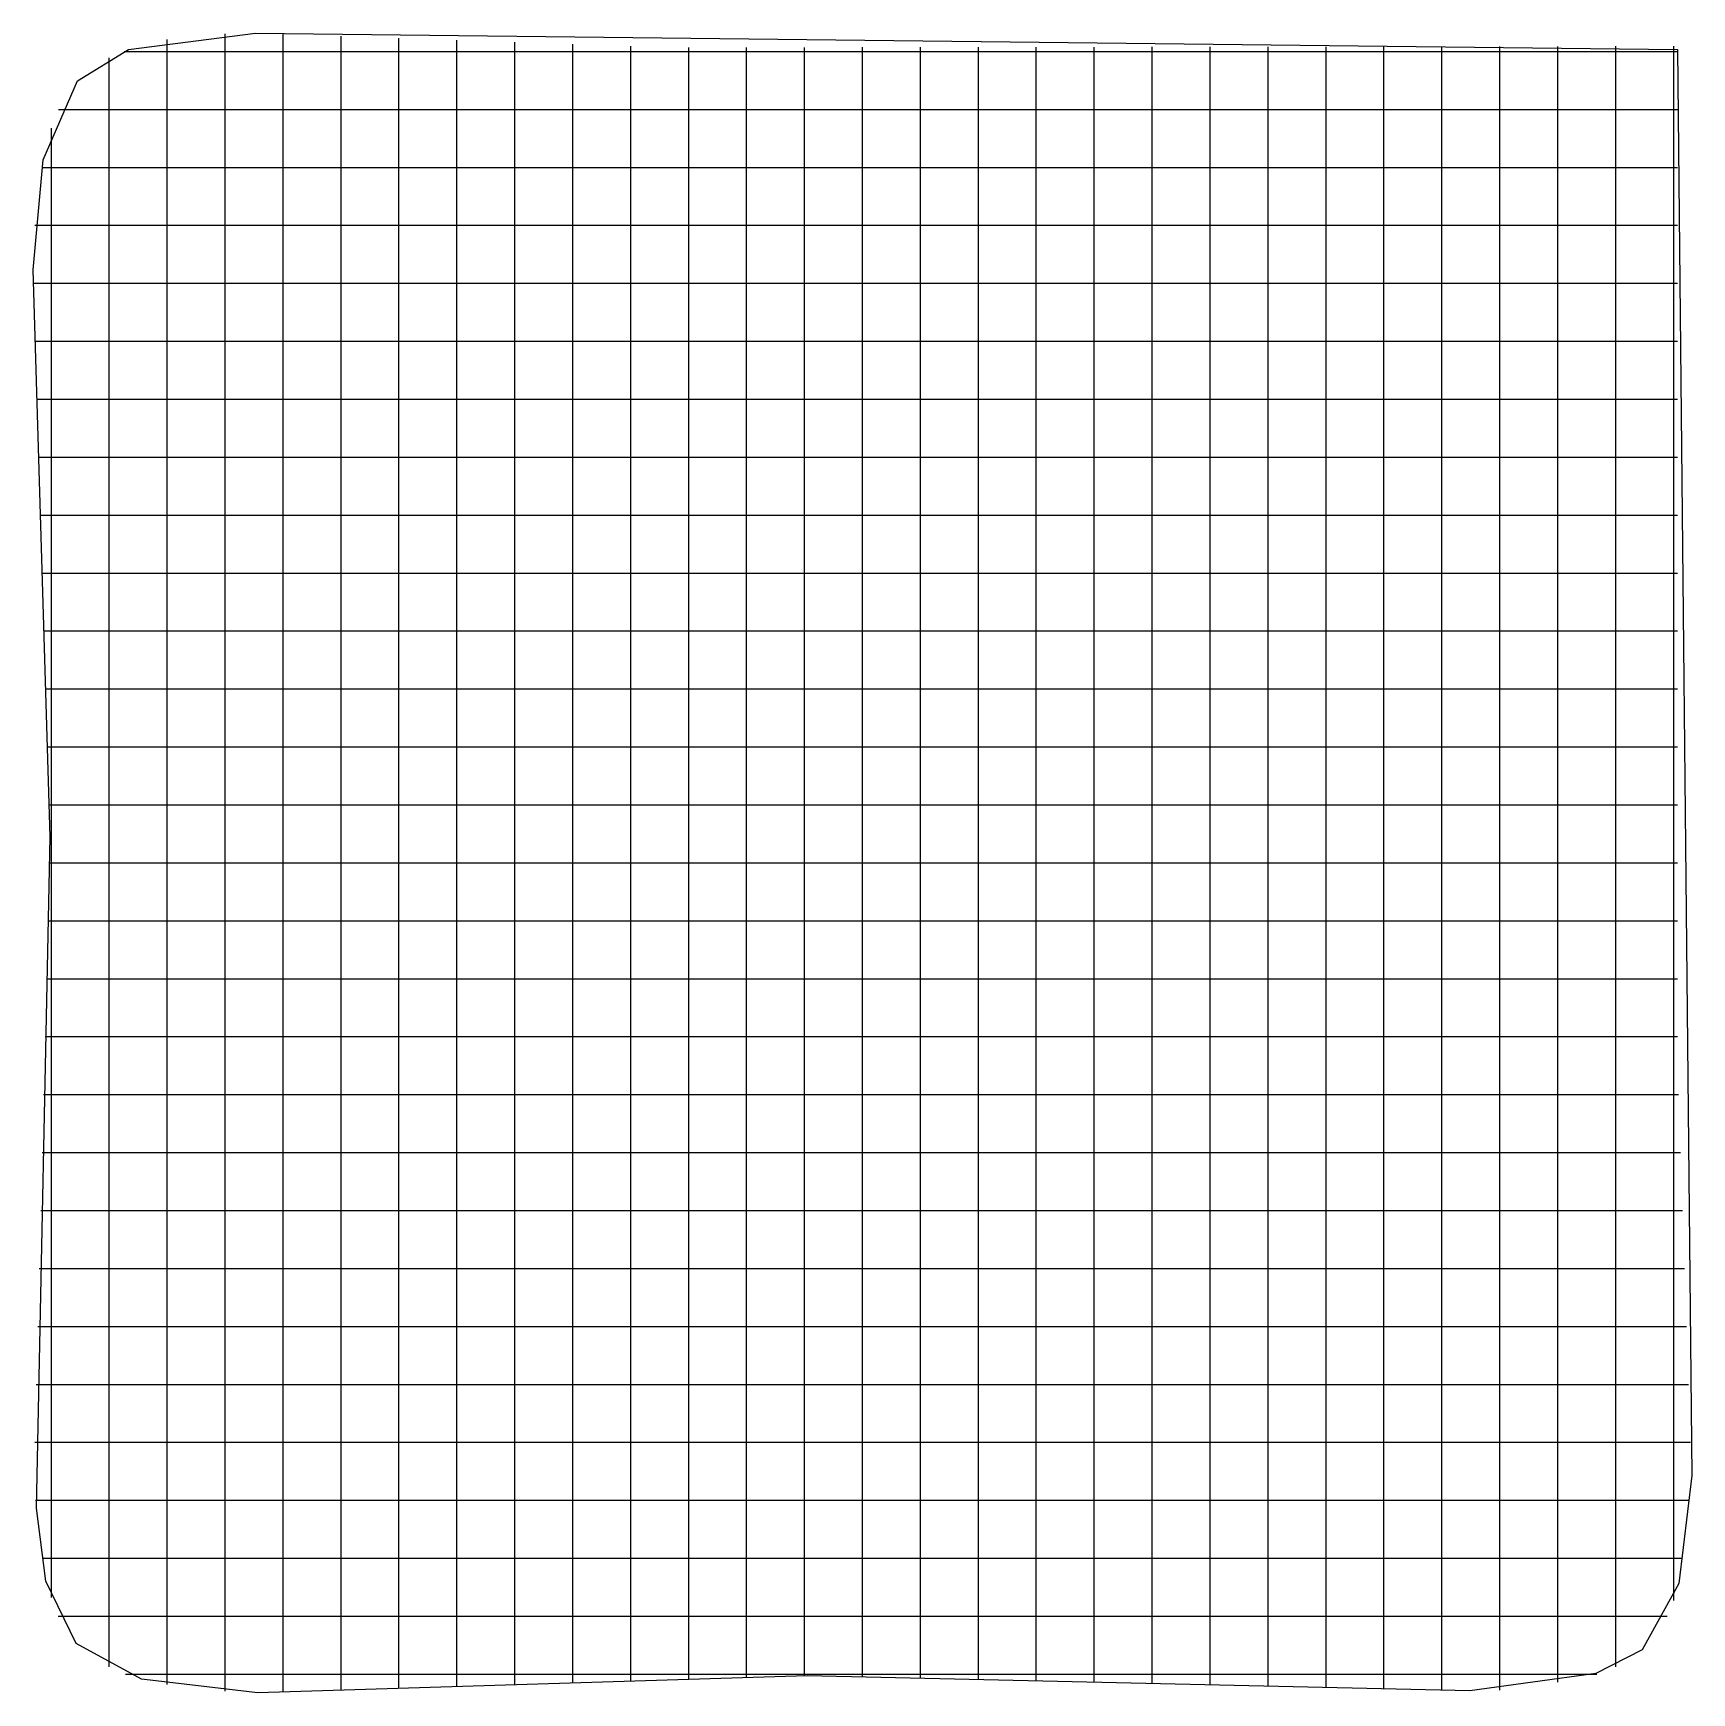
# Model space of a CAD drawing. Extents: x 0.4 to 14.7, y 0.4 to 14.7.
import ezdxf

# ---------------------------------------------------------------- set-up
doc = ezdxf.new("R2010")
doc.units = 0

msp = doc.modelspace()

# ---------------------------------------------------------------- linework, layer by layer
for p, q in [((1.257751, 14.608457), (2.355708, 14.749803)), ((1.257751, 14.608457), (2.355708, 14.749803)), ((2.355708, 14.749803), (14.625877, 14.609806)), ((2.355708, 14.749803), (14.625877, 14.609806)), ((0.817398, 14.33901), (1.257751, 14.608457)), ((0.817398, 14.33901), (1.257751, 14.608457)), ((1.592849, 14.605968), (1.592849, 14.695)), ((1.592849, 13.698103), (1.592849, 14.605968)), ((2.092849, 14.743), (2.092849, 14.744)), ((2.092849, 14.653968), (2.092849, 14.743)), ((2.092849, 13.671561), (2.092849, 14.653968)), ((2.592849, 14.652968), (2.592849, 14.742)), ((2.592849, 13.664935), (2.592849, 14.652968)), ((3.092849, 14.634968), (3.092849, 14.724)), ((3.092849, 13.670845), (3.092849, 14.634968)), ((3.592849, 14.617968), (3.592849, 14.707)), ((3.592849, 13.677052), (3.592849, 14.617968)), ((4.092849, 14.600671), (4.092849, 14.689703)), ((4.592849, 14.582968), (4.592849, 14.672)), ((5.092849, 14.565968), (5.092849, 14.655)), ((5.592849, 14.547968), (5.592849, 14.637)), ((6.092849, 14.535968), (6.092849, 14.625)), ((6.592849, 14.536968), (6.592849, 14.626)), ((7.092849, 14.537968), (7.092849, 14.627)), ((7.592849, 14.538968), (7.592849, 14.628)), ((8.092849, 14.538968), (8.092849, 14.628)), ((8.592849, 14.539968), (8.592849, 14.629)), ((9.092849, 14.540968), (9.092849, 14.63)), ((9.592849, 14.540968), (9.592849, 14.63)), ((10.092849, 14.541968), (10.092849, 14.631)), ((10.592849, 14.542968), (10.592849, 14.632)), ((11.092849, 14.543968), (11.092849, 14.633)), ((11.592849, 14.543968), (11.592849, 14.633)), ((12.092849, 14.544968), (12.092849, 14.634)), ((12.592849, 14.545968), (12.592849, 14.635)), ((13.092849, 14.546968), (13.092849, 14.635703)), ((13.592849, 14.546968), (13.592849, 14.636)), ((14.092849, 14.547968), (14.092849, 14.637)), ((14.592849, 14.548968), (14.592849, 14.638)), ((14.625877, 14.609806), (14.749455, 2.304949)), ((14.625877, 14.609806), (14.749455, 2.304949)), ((1.092849, 14.447671), (1.092849, 14.536703)), ((1.221, 14.592238), (1.310032, 14.592238)), ((1.221, 14.592238), (1.310032, 14.592238)), ((1.310032, 14.592238), (1.665161, 14.592238)), ((1.665161, 14.592238), (1.876129, 14.592238)), ((1.876129, 14.592238), (2.32129, 14.592238)), ((2.32129, 14.592238), (3.376129, 14.592238)), ((3.376129, 14.592238), (3.465161, 14.592238)), ((3.465161, 14.592238), (3.676129, 14.592238)), ((3.676129, 14.592238), (4.12129, 14.592238)), ((4.092849, 13.682258), (4.092849, 14.600671)), ((4.12129, 14.592238), (5.176129, 14.592238)), ((4.592849, 13.688465), (4.592849, 14.582968)), ((5.092849, 13.694671), (5.092849, 14.565968)), ((5.176129, 14.592238), (5.265161, 14.592238)), ((5.265161, 14.592238), (5.476129, 14.592238)), ((5.476129, 14.592238), (5.727794, 14.592238)), ((5.592849, 13.700581), (5.592849, 14.547968)), ((5.727794, 14.592238), (5.816826, 14.592238)), ((5.816826, 14.592238), (6.871665, 14.592238)), ((6.092849, 13.708271), (6.092849, 14.535968)), ((6.592849, 13.719116), (6.592849, 14.536968)), ((6.871665, 14.592238), (7.316826, 14.592238)), ((7.092849, 13.730665), (7.092849, 14.537968)), ((7.316826, 14.592238), (7.527794, 14.592238)), ((7.527794, 14.592238), (7.616826, 14.592238)), ((7.592849, 13.728148), (7.592849, 14.538968)), ((7.616826, 14.592238), (8.671665, 14.592238)), ((8.092849, 13.71971), (8.092849, 14.538968)), ((8.592849, 13.711568), (8.592849, 14.539968)), ((8.671665, 14.592238), (9.116826, 14.592238)), ((9.092849, 13.703426), (9.092849, 14.540968)), ((9.116826, 14.592238), (9.327794, 14.592238)), ((9.327794, 14.592238), (9.416826, 14.592238)), ((9.416826, 14.592238), (10.471665, 14.592238)), ((9.592849, 13.694987), (9.592849, 14.540968)), ((10.092849, 13.686845), (10.092849, 14.541968)), ((10.471665, 14.592238), (10.916826, 14.592238)), ((10.592849, 13.678703), (10.592849, 14.542968)), ((10.916826, 14.592238), (11.127794, 14.592238)), ((11.092849, 13.670561), (11.092849, 14.543968)), ((11.127794, 14.592238), (11.216826, 14.592238)), ((11.216826, 14.592238), (12.271665, 14.592238)), ((11.592849, 13.662123), (11.592849, 14.543968)), ((12.092849, 13.653981), (12.092849, 14.544968)), ((12.271665, 14.592238), (12.716826, 14.592238)), ((12.592849, 13.645839), (12.592849, 14.545968)), ((12.716826, 14.592238), (12.927794, 14.592238)), ((12.927794, 14.592238), (13.016826, 14.592238)), ((13.016826, 14.592238), (14.071665, 14.592238)), ((13.092849, 13.646135), (13.092849, 14.546968)), ((13.592849, 13.693955), (13.592849, 14.546968)), ((14.071665, 14.592238), (14.415032, 14.592238)), ((14.092849, 13.786374), (14.092849, 14.547968)), ((14.415032, 14.592238), (14.626, 14.592238)), ((14.592849, 14.188916), (14.592849, 14.548968)), ((0.522295, 13.657691), (0.817398, 14.33901)), ((0.522295, 13.657691), (0.817398, 14.33901)), ((1.092849, 13.7564), (1.092849, 14.447671)), ((14.592849, 13.978652), (14.592849, 14.188916)), ((0.654, 14.092238), (0.743032, 14.092238)), ((0.654, 14.092238), (0.743032, 14.092238)), ((0.743032, 14.092238), (1.49689, 14.092238)), ((1.49689, 14.092238), (1.942052, 14.092238)), ((1.942052, 14.092238), (2.153019, 14.092238)), ((2.153019, 14.092238), (2.242052, 14.092238)), ((2.242052, 14.092238), (3.29689, 14.092238)), ((3.29689, 14.092238), (3.742052, 14.092238)), ((3.742052, 14.092238), (3.953019, 14.092238)), ((3.953019, 14.092238), (4.042052, 14.092238)), ((4.042052, 14.092238), (5.09689, 14.092238)), ((5.09689, 14.092238), (5.542052, 14.092238)), ((5.542052, 14.092238), (5.753019, 14.092238)), ((5.753019, 14.092238), (5.842052, 14.092238)), ((5.842052, 14.092238), (6.89689, 14.092238)), ((6.89689, 14.092238), (7.342052, 14.092238)), ((7.342052, 14.092238), (7.553019, 14.092238)), ((7.553019, 14.092238), (7.642052, 14.092238)), ((7.642052, 14.092238), (8.69689, 14.092238)), ((8.69689, 14.092238), (9.142052, 14.092238)), ((9.142052, 14.092238), (9.353019, 14.092238)), ((9.353019, 14.092238), (9.442052, 14.092238)), ((9.442052, 14.092238), (10.49689, 14.092238)), ((10.49689, 14.092238), (10.942052, 14.092238)), ((10.942052, 14.092238), (11.153019, 14.092238)), ((11.153019, 14.092238), (11.242052, 14.092238)), ((11.242052, 14.092238), (12.29689, 14.092238)), ((12.29689, 14.092238), (12.742052, 14.092238)), ((12.742052, 14.092238), (12.953019, 14.092238)), ((12.953019, 14.092238), (13.042052, 14.092238)), ((13.042052, 14.092238), (14.09689, 14.092238)), ((14.09689, 14.092238), (14.415032, 14.092238)), ((14.415032, 14.092238), (14.626, 14.092238)), ((0.592849, 13.876275), (0.592849, 13.929)), ((14.592849, 13.53349), (14.592849, 13.978652)), ((0.592849, 13.787175), (0.592849, 13.876275)), ((0.592849, 12.732387), (0.592849, 13.787175)), ((1.092849, 13.311239), (1.092849, 13.7564)), ((14.092849, 13.341213), (14.092849, 13.786374)), ((0.436006, 12.708644), (0.522295, 13.657691)), ((0.436006, 12.708644), (0.522295, 13.657691)), ((1.592849, 13.252942), (1.592849, 13.698103)), ((2.092849, 13.2264), (2.092849, 13.671561)), ((2.592849, 13.219477), (2.592849, 13.664935)), ((3.092849, 13.225684), (3.092849, 13.670845)), ((3.592849, 13.23189), (3.592849, 13.677052)), ((4.092849, 13.237097), (4.092849, 13.682258)), ((4.592849, 13.243303), (4.592849, 13.688465)), ((5.092849, 13.24951), (5.092849, 13.694671)), ((5.592849, 13.255419), (5.592849, 13.700581)), ((6.092849, 13.26311), (6.092849, 13.708271)), ((6.592849, 13.273955), (6.592849, 13.719116)), ((7.092849, 13.285503), (7.092849, 13.730665)), ((7.592849, 13.28269), (7.592849, 13.728148)), ((8.092849, 13.274548), (8.092849, 13.71971)), ((8.592849, 13.266406), (8.592849, 13.711568)), ((9.092849, 13.258265), (9.092849, 13.703426)), ((9.592849, 13.249826), (9.592849, 13.694987)), ((10.092849, 13.241684), (10.092849, 13.686845)), ((10.592849, 13.233542), (10.592849, 13.678703)), ((11.092849, 13.225103), (11.092849, 13.670561)), ((11.592849, 13.216961), (11.592849, 13.662123)), ((12.092849, 13.208819), (12.092849, 13.653981)), ((12.592849, 13.200677), (12.592849, 13.645839)), ((13.092849, 13.200677), (13.092849, 13.646135)), ((13.592849, 13.248794), (13.592849, 13.693955)), ((0.511, 13.592238), (0.600032, 13.592238)), ((0.511, 13.592238), (0.600032, 13.592238)), ((0.600032, 13.592238), (1.454452, 13.592238)), ((1.454452, 13.592238), (1.899613, 13.592238)), ((1.899613, 13.592238), (2.110581, 13.592238)), ((2.110581, 13.592238), (2.199613, 13.592238)), ((2.199613, 13.592238), (3.254452, 13.592238)), ((3.254452, 13.592238), (3.699613, 13.592238)), ((3.699613, 13.592238), (3.910581, 13.592238)), ((3.910581, 13.592238), (3.999613, 13.592238)), ((3.999613, 13.592238), (5.054452, 13.592238)), ((5.054452, 13.592238), (5.499613, 13.592238)), ((5.499613, 13.592238), (5.710581, 13.592238)), ((5.710581, 13.592238), (5.799613, 13.592238)), ((5.799613, 13.592238), (6.854452, 13.592238)), ((6.854452, 13.592238), (7.299613, 13.592238)), ((7.299613, 13.592238), (7.510581, 13.592238)), ((7.510581, 13.592238), (7.599613, 13.592238)), ((7.599613, 13.592238), (8.654452, 13.592238)), ((8.654452, 13.592238), (9.099613, 13.592238)), ((9.099613, 13.592238), (9.310581, 13.592238)), ((9.310581, 13.592238), (9.399613, 13.592238)), ((9.399613, 13.592238), (10.454452, 13.592238)), ((10.454452, 13.592238), (10.899613, 13.592238)), ((10.899613, 13.592238), (11.110581, 13.592238)), ((11.110581, 13.592238), (11.199613, 13.592238)), ((11.199613, 13.592238), (12.254452, 13.592238)), ((12.254452, 13.592238), (12.699613, 13.592238)), ((12.699613, 13.592238), (12.910581, 13.592238)), ((12.910581, 13.592238), (12.999613, 13.592238)), ((12.999613, 13.592238), (14.054452, 13.592238)), ((14.054452, 13.592238), (14.415032, 13.592238)), ((14.415032, 13.592238), (14.626, 13.592238)), ((14.592849, 12.477948), (14.592849, 13.53349)), ((14.092849, 13.130245), (14.092849, 13.341213)), ((1.092849, 13.100271), (1.092849, 13.311239)), ((1.592849, 13.041974), (1.592849, 13.252942)), ((2.092849, 13.016135), (2.092849, 13.2264)), ((2.592849, 13.00851), (2.592849, 13.219477)), ((3.092849, 13.014716), (3.092849, 13.225684)), ((3.592849, 13.020923), (3.592849, 13.23189)), ((4.092849, 13.026832), (4.092849, 13.237097)), ((4.592849, 13.032335), (4.592849, 13.243303)), ((5.092849, 13.038542), (5.092849, 13.24951)), ((5.592849, 13.044452), (5.592849, 13.255419)), ((6.092849, 13.052142), (6.092849, 13.26311)), ((6.592849, 13.06369), (6.592849, 13.273955)), ((7.092849, 13.074535), (7.092849, 13.285503)), ((7.592849, 13.071723), (7.592849, 13.28269)), ((8.092849, 13.063581), (8.092849, 13.274548)), ((8.592849, 13.055439), (8.592849, 13.266406)), ((9.092849, 13.047297), (9.092849, 13.258265)), ((9.592849, 13.038858), (9.592849, 13.249826)), ((10.092849, 13.030716), (10.092849, 13.241684)), ((10.592849, 13.022574), (10.592849, 13.233542)), ((11.092849, 13.014135), (11.092849, 13.225103)), ((11.592849, 13.005994), (11.592849, 13.216961)), ((12.092849, 12.997852), (12.092849, 13.208819)), ((12.592849, 12.98971), (12.592849, 13.200677)), ((13.092849, 12.98971), (13.092849, 13.200677)), ((13.592849, 13.037826), (13.592849, 13.248794)), ((0.451, 13.092238), (0.540032, 13.092238)), ((0.451, 13.092238), (0.540032, 13.092238)), ((0.540032, 13.092238), (1.436645, 13.092238)), ((1.092849, 13.011239), (1.092849, 13.100271)), ((1.436645, 13.092238), (1.881806, 13.092238)), ((1.592849, 12.952942), (1.592849, 13.041974)), ((1.881806, 13.092238), (2.092774, 13.092238)), ((2.092774, 13.092238), (2.181806, 13.092238)), ((2.181806, 13.092238), (3.236645, 13.092238)), ((3.236645, 13.092238), (3.681806, 13.092238)), ((3.681806, 13.092238), (3.892774, 13.092238)), ((3.892774, 13.092238), (3.981806, 13.092238)), ((3.981806, 13.092238), (5.036645, 13.092238)), ((4.592849, 12.943303), (4.592849, 13.032335)), ((5.036645, 13.092238), (5.481806, 13.092238)), ((5.092849, 12.94951), (5.092849, 13.038542)), ((5.481806, 13.092238), (5.692774, 13.092238)), ((5.592849, 12.955419), (5.592849, 13.044452)), ((5.692774, 13.092238), (5.781806, 13.092238)), ((5.781806, 13.092238), (6.836645, 13.092238)), ((6.092849, 12.96311), (6.092849, 13.052142)), ((6.592849, 12.974658), (6.592849, 13.06369)), ((6.836645, 13.092238), (7.281806, 13.092238)), ((7.092849, 12.985503), (7.092849, 13.074535)), ((7.281806, 13.092238), (7.492774, 13.092238)), ((7.492774, 13.092238), (7.581806, 13.092238)), ((7.581806, 13.092238), (8.636645, 13.092238)), ((7.592849, 12.982987), (7.592849, 13.071723)), ((8.092849, 12.974548), (8.092849, 13.063581)), ((8.592849, 12.966406), (8.592849, 13.055439)), ((8.636645, 13.092238), (9.081806, 13.092238)), ((9.081806, 13.092238), (9.292774, 13.092238)), ((9.092849, 12.958265), (9.092849, 13.047297)), ((9.292774, 13.092238), (9.381806, 13.092238)), ((9.381806, 13.092238), (10.436645, 13.092238)), ((9.592849, 12.949826), (9.592849, 13.038858)), ((10.092849, 12.941684), (10.092849, 13.030716)), ((10.436645, 13.092238), (10.881806, 13.092238)), ((10.881806, 13.092238), (11.092774, 13.092238)), ((11.092774, 13.092238), (11.181806, 13.092238)), ((11.181806, 13.092238), (12.236645, 13.092238)), ((12.236645, 13.092238), (12.681806, 13.092238)), ((12.681806, 13.092238), (12.892774, 13.092238)), ((12.892774, 13.092238), (12.981806, 13.092238)), ((12.981806, 13.092238), (14.036645, 13.092238)), ((13.592849, 12.948794), (13.592849, 13.037826)), ((14.036645, 13.092238), (14.415032, 13.092238)), ((14.092849, 13.041213), (14.092849, 13.130245)), ((14.092849, 11.986374), (14.092849, 13.041213)), ((14.415032, 13.092238), (14.626, 13.092238)), ((1.092849, 11.9564), (1.092849, 13.011239)), ((1.592849, 11.898103), (1.592849, 12.952942)), ((2.092849, 12.927103), (2.092849, 13.016135)), ((2.092849, 11.871561), (2.092849, 12.927103)), ((2.592849, 12.919774), (2.592849, 13.00851)), ((2.592849, 11.864935), (2.592849, 12.919774)), ((3.092849, 12.925684), (3.092849, 13.014716)), ((3.092849, 11.870845), (3.092849, 12.925684)), ((3.592849, 12.93189), (3.592849, 13.020923)), ((3.592849, 11.877052), (3.592849, 12.93189)), ((4.092849, 12.9378), (4.092849, 13.026832)), ((4.092849, 11.882258), (4.092849, 12.9378)), ((4.592849, 11.888465), (4.592849, 12.943303)), ((5.092849, 11.894671), (5.092849, 12.94951)), ((5.592849, 11.900581), (5.592849, 12.955419)), ((6.092849, 11.908271), (6.092849, 12.96311)), ((6.592849, 11.919116), (6.592849, 12.974658)), ((7.092849, 11.930665), (7.092849, 12.985503)), ((7.592849, 11.928148), (7.592849, 12.982987)), ((8.092849, 11.91971), (8.092849, 12.974548)), ((8.592849, 11.911568), (8.592849, 12.966406)), ((9.092849, 11.903426), (9.092849, 12.958265)), ((9.592849, 11.894987), (9.592849, 12.949826)), ((10.092849, 11.886845), (10.092849, 12.941684)), ((10.592849, 12.933542), (10.592849, 13.022574)), ((10.592849, 11.878703), (10.592849, 12.933542)), ((11.092849, 12.9254), (11.092849, 13.014135)), ((11.092849, 11.870561), (11.092849, 12.9254)), ((11.592849, 12.916961), (11.592849, 13.005994)), ((11.592849, 11.862123), (11.592849, 12.916961)), ((12.092849, 12.908819), (12.092849, 12.997852)), ((12.092849, 11.853981), (12.092849, 12.908819)), ((12.592849, 12.900677), (12.592849, 12.98971)), ((12.592849, 11.845839), (12.592849, 12.900677)), ((13.092849, 12.900974), (13.092849, 12.98971)), ((13.092849, 11.846135), (13.092849, 12.900974)), ((13.592849, 11.893955), (13.592849, 12.948794)), ((0.581762, 7.817034), (0.436006, 12.708644)), ((0.581762, 7.817034), (0.436006, 12.708644)), ((0.592849, 12.287226), (0.592849, 12.732387)), ((0.438, 12.592238), (0.527032, 12.592238)), ((0.438, 12.592238), (0.527032, 12.592238)), ((0.527032, 12.592238), (1.432787, 12.592238)), ((1.432787, 12.592238), (1.877948, 12.592238)), ((1.877948, 12.592238), (2.088916, 12.592238)), ((2.088916, 12.592238), (2.177948, 12.592238)), ((2.177948, 12.592238), (3.232787, 12.592238)), ((3.232787, 12.592238), (3.677948, 12.592238)), ((3.677948, 12.592238), (3.888916, 12.592238)), ((3.888916, 12.592238), (3.977948, 12.592238)), ((3.977948, 12.592238), (5.032787, 12.592238)), ((5.032787, 12.592238), (5.477948, 12.592238)), ((5.477948, 12.592238), (5.688916, 12.592238)), ((5.688916, 12.592238), (5.777948, 12.592238)), ((5.777948, 12.592238), (6.832787, 12.592238)), ((6.832787, 12.592238), (7.277948, 12.592238)), ((7.277948, 12.592238), (7.488916, 12.592238)), ((7.488916, 12.592238), (7.577948, 12.592238)), ((7.577948, 12.592238), (8.632787, 12.592238)), ((8.632787, 12.592238), (9.077948, 12.592238)), ((9.077948, 12.592238), (9.288916, 12.592238)), ((9.288916, 12.592238), (9.377948, 12.592238)), ((9.377948, 12.592238), (10.432787, 12.592238)), ((10.432787, 12.592238), (10.877948, 12.592238)), ((10.877948, 12.592238), (11.088916, 12.592238)), ((11.088916, 12.592238), (11.177948, 12.592238)), ((11.177948, 12.592238), (12.232787, 12.592238)), ((12.232787, 12.592238), (12.677948, 12.592238)), ((12.677948, 12.592238), (12.888916, 12.592238)), ((12.888916, 12.592238), (12.977948, 12.592238)), ((12.977948, 12.592238), (14.032787, 12.592238)), ((14.032787, 12.592238), (14.415032, 12.592238)), ((14.415032, 12.592238), (14.626, 12.592238)), ((14.592849, 12.388916), (14.592849, 12.477948)), ((14.592849, 12.178652), (14.592849, 12.388916)), ((0.592849, 12.076258), (0.592849, 12.287226)), ((14.592849, 11.73349), (14.592849, 12.178652)), ((0.453, 12.092238), (0.542032, 12.092238)), ((0.453, 12.092238), (0.542032, 12.092238)), ((0.542032, 12.092238), (1.437239, 12.092238)), ((0.592849, 11.987226), (0.592849, 12.076258)), ((1.437239, 12.092238), (1.8824, 12.092238)), ((1.8824, 12.092238), (2.093368, 12.092238)), ((2.093368, 12.092238), (2.1824, 12.092238)), ((2.1824, 12.092238), (3.237239, 12.092238)), ((3.237239, 12.092238), (3.6824, 12.092238)), ((3.6824, 12.092238), (3.893368, 12.092238)), ((3.893368, 12.092238), (3.9824, 12.092238)), ((3.9824, 12.092238), (5.037239, 12.092238)), ((5.037239, 12.092238), (5.4824, 12.092238)), ((5.4824, 12.092238), (5.693368, 12.092238)), ((5.693368, 12.092238), (5.7824, 12.092238)), ((5.7824, 12.092238), (6.837239, 12.092238)), ((6.837239, 12.092238), (7.2824, 12.092238)), ((7.2824, 12.092238), (7.493368, 12.092238)), ((7.493368, 12.092238), (7.5824, 12.092238)), ((7.5824, 12.092238), (8.637239, 12.092238)), ((8.637239, 12.092238), (9.0824, 12.092238)), ((9.0824, 12.092238), (9.293368, 12.092238)), ((9.293368, 12.092238), (9.3824, 12.092238)), ((9.3824, 12.092238), (10.437239, 12.092238)), ((10.437239, 12.092238), (10.8824, 12.092238)), ((10.8824, 12.092238), (11.093368, 12.092238)), ((11.093368, 12.092238), (11.1824, 12.092238)), ((11.1824, 12.092238), (12.237239, 12.092238)), ((12.237239, 12.092238), (12.6824, 12.092238)), ((12.6824, 12.092238), (12.893368, 12.092238)), ((12.893368, 12.092238), (12.9824, 12.092238)), ((12.9824, 12.092238), (14.037239, 12.092238)), ((14.037239, 12.092238), (14.415032, 12.092238)), ((14.415032, 12.092238), (14.626, 12.092238)), ((0.592849, 10.932387), (0.592849, 11.987226)), ((1.092849, 11.511239), (1.092849, 11.9564)), ((1.592849, 11.452942), (1.592849, 11.898103)), ((4.592849, 11.443303), (4.592849, 11.888465)), ((5.092849, 11.44951), (5.092849, 11.894671)), ((5.592849, 11.455419), (5.592849, 11.900581)), ((6.092849, 11.46311), (6.092849, 11.908271)), ((6.592849, 11.473955), (6.592849, 11.919116)), ((7.092849, 11.485503), (7.092849, 11.930665)), ((7.592849, 11.48269), (7.592849, 11.928148)), ((8.092849, 11.474548), (8.092849, 11.91971)), ((8.592849, 11.466406), (8.592849, 11.911568)), ((9.092849, 11.458265), (9.092849, 11.903426)), ((9.592849, 11.449826), (9.592849, 11.894987)), ((10.092849, 11.441684), (10.092849, 11.886845)), ((13.592849, 11.448794), (13.592849, 11.893955)), ((14.092849, 11.541213), (14.092849, 11.986374)), ((2.092849, 11.4264), (2.092849, 11.871561)), ((2.592849, 11.419477), (2.592849, 11.864935)), ((3.092849, 11.425684), (3.092849, 11.870845)), ((3.592849, 11.43189), (3.592849, 11.877052)), ((4.092849, 11.437097), (4.092849, 11.882258)), ((10.592849, 11.433542), (10.592849, 11.878703)), ((11.092849, 11.425103), (11.092849, 11.870561)), ((11.592849, 11.416961), (11.592849, 11.862123)), ((12.092849, 11.408819), (12.092849, 11.853981)), ((12.592849, 11.400677), (12.592849, 11.845839)), ((13.092849, 11.400677), (13.092849, 11.846135)), ((14.592849, 10.677948), (14.592849, 11.73349)), ((0.468, 11.592238), (0.557032, 11.592238)), ((0.468, 11.592238), (0.557032, 11.592238)), ((0.557032, 11.592238), (1.44169, 11.592238)), ((1.092849, 11.300271), (1.092849, 11.511239)), ((1.44169, 11.592238), (1.886852, 11.592238)), ((1.886852, 11.592238), (2.097819, 11.592238)), ((2.097819, 11.592238), (2.186852, 11.592238)), ((2.186852, 11.592238), (3.24169, 11.592238)), ((3.24169, 11.592238), (3.686852, 11.592238)), ((3.686852, 11.592238), (3.897819, 11.592238)), ((3.897819, 11.592238), (3.986852, 11.592238)), ((3.986852, 11.592238), (5.04169, 11.592238)), ((5.04169, 11.592238), (5.486852, 11.592238)), ((5.486852, 11.592238), (5.697819, 11.592238)), ((5.592849, 11.244452), (5.592849, 11.455419)), ((5.697819, 11.592238), (5.786852, 11.592238)), ((5.786852, 11.592238), (6.84169, 11.592238)), ((6.092849, 11.252142), (6.092849, 11.46311)), ((6.592849, 11.26369), (6.592849, 11.473955)), ((6.84169, 11.592238), (7.286852, 11.592238)), ((7.092849, 11.274535), (7.092849, 11.485503)), ((7.286852, 11.592238), (7.497819, 11.592238)), ((7.497819, 11.592238), (7.586852, 11.592238)), ((7.586852, 11.592238), (8.64169, 11.592238)), ((7.592849, 11.271723), (7.592849, 11.48269)), ((8.092849, 11.263581), (8.092849, 11.474548)), ((8.592849, 11.255439), (8.592849, 11.466406)), ((8.64169, 11.592238), (9.086852, 11.592238)), ((9.086852, 11.592238), (9.297819, 11.592238)), ((9.092849, 11.247297), (9.092849, 11.458265)), ((9.297819, 11.592238), (9.386852, 11.592238)), ((9.386852, 11.592238), (10.44169, 11.592238)), ((10.44169, 11.592238), (10.886852, 11.592238)), ((10.886852, 11.592238), (11.097819, 11.592238)), ((11.097819, 11.592238), (11.186852, 11.592238)), ((11.186852, 11.592238), (12.24169, 11.592238)), ((12.24169, 11.592238), (12.686852, 11.592238)), ((12.686852, 11.592238), (12.897819, 11.592238)), ((12.897819, 11.592238), (12.986852, 11.592238)), ((12.986852, 11.592238), (14.04169, 11.592238)), ((14.04169, 11.592238), (14.415032, 11.592238)), ((14.092849, 11.330245), (14.092849, 11.541213)), ((14.415032, 11.592238), (14.626, 11.592238)), ((1.592849, 11.241974), (1.592849, 11.452942)), ((2.092849, 11.216135), (2.092849, 11.4264)), ((2.592849, 11.20851), (2.592849, 11.419477)), ((3.092849, 11.214716), (3.092849, 11.425684)), ((3.592849, 11.220923), (3.592849, 11.43189)), ((4.092849, 11.226832), (4.092849, 11.437097)), ((4.592849, 11.232335), (4.592849, 11.443303)), ((5.092849, 11.238542), (5.092849, 11.44951)), ((9.592849, 11.238858), (9.592849, 11.449826)), ((10.092849, 11.230716), (10.092849, 11.441684)), ((10.592849, 11.222574), (10.592849, 11.433542)), ((11.092849, 11.214135), (11.092849, 11.425103)), ((11.592849, 11.205994), (11.592849, 11.416961)), ((12.092849, 11.197852), (12.092849, 11.408819)), ((12.592849, 11.18971), (12.592849, 11.400677)), ((13.092849, 11.18971), (13.092849, 11.400677)), ((13.592849, 11.237826), (13.592849, 11.448794)), ((14.092849, 11.241213), (14.092849, 11.330245)), ((1.092849, 11.211239), (1.092849, 11.300271)), ((1.092849, 10.1564), (1.092849, 11.211239)), ((1.592849, 11.152942), (1.592849, 11.241974)), ((2.092849, 11.127103), (2.092849, 11.216135)), ((2.592849, 11.119774), (2.592849, 11.20851)), ((3.092849, 11.125684), (3.092849, 11.214716)), ((3.592849, 11.13189), (3.592849, 11.220923)), ((4.092849, 11.1378), (4.092849, 11.226832)), ((4.592849, 11.143303), (4.592849, 11.232335)), ((5.092849, 11.14951), (5.092849, 11.238542)), ((5.592849, 11.155419), (5.592849, 11.244452)), ((6.092849, 11.16311), (6.092849, 11.252142)), ((6.592849, 11.174658), (6.592849, 11.26369)), ((6.592849, 10.119116), (6.592849, 11.174658)), ((7.092849, 11.185503), (7.092849, 11.274535)), ((7.092849, 10.130665), (7.092849, 11.185503)), ((7.592849, 11.182987), (7.592849, 11.271723)), ((7.592849, 10.128148), (7.592849, 11.182987)), ((8.092849, 11.174548), (8.092849, 11.263581)), ((8.092849, 10.11971), (8.092849, 11.174548)), ((8.592849, 11.166406), (8.592849, 11.255439)), ((9.092849, 11.158265), (9.092849, 11.247297)), ((9.592849, 11.149826), (9.592849, 11.238858)), ((10.092849, 11.141684), (10.092849, 11.230716)), ((10.592849, 11.133542), (10.592849, 11.222574)), ((11.092849, 11.1254), (11.092849, 11.214135)), ((11.592849, 11.116961), (11.592849, 11.205994)), ((12.092849, 11.108819), (12.092849, 11.197852)), ((12.592849, 11.100677), (12.592849, 11.18971)), ((13.092849, 11.100974), (13.092849, 11.18971)), ((13.592849, 11.148794), (13.592849, 11.237826)), ((14.092849, 10.186374), (14.092849, 11.241213)), ((0.484, 11.092238), (0.573032, 11.092238)), ((0.484, 11.092238), (0.573032, 11.092238)), ((0.573032, 11.092238), (1.446439, 11.092238)), ((1.446439, 11.092238), (1.8916, 11.092238)), ((1.592849, 10.098103), (1.592849, 11.152942)), ((1.8916, 11.092238), (2.102568, 11.092238)), ((2.092849, 10.071561), (2.092849, 11.127103)), ((2.102568, 11.092238), (2.1916, 11.092238)), ((2.1916, 11.092238), (3.246439, 11.092238)), ((2.592849, 10.064935), (2.592849, 11.119774)), ((3.092849, 10.070845), (3.092849, 11.125684)), ((3.246439, 11.092238), (3.6916, 11.092238)), ((3.592849, 10.077052), (3.592849, 11.13189)), ((3.6916, 11.092238), (3.902568, 11.092238)), ((3.902568, 11.092238), (3.9916, 11.092238)), ((3.9916, 11.092238), (5.046439, 11.092238)), ((4.092849, 10.082258), (4.092849, 11.1378)), ((4.592849, 10.088465), (4.592849, 11.143303)), ((5.046439, 11.092238), (5.4916, 11.092238)), ((5.092849, 10.094671), (5.092849, 11.14951)), ((5.4916, 11.092238), (5.702568, 11.092238)), ((5.592849, 10.100581), (5.592849, 11.155419)), ((5.702568, 11.092238), (5.7916, 11.092238)), ((5.7916, 11.092238), (6.846439, 11.092238)), ((6.092849, 10.108271), (6.092849, 11.16311)), ((6.846439, 11.092238), (7.2916, 11.092238)), ((7.2916, 11.092238), (7.502568, 11.092238)), ((7.502568, 11.092238), (7.5916, 11.092238)), ((7.5916, 11.092238), (8.646439, 11.092238)), ((8.592849, 10.111568), (8.592849, 11.166406)), ((8.646439, 11.092238), (9.0916, 11.092238)), ((9.0916, 11.092238), (9.302568, 11.092238)), ((9.092849, 10.103426), (9.092849, 11.158265)), ((9.302568, 11.092238), (9.3916, 11.092238)), ((9.3916, 11.092238), (10.446439, 11.092238)), ((9.592849, 10.094987), (9.592849, 11.149826)), ((10.092849, 10.086845), (10.092849, 11.141684)), ((10.446439, 11.092238), (10.8916, 11.092238)), ((10.592849, 10.078703), (10.592849, 11.133542)), ((10.8916, 11.092238), (11.102568, 11.092238)), ((11.092849, 10.070561), (11.092849, 11.1254)), ((11.102568, 11.092238), (11.1916, 11.092238)), ((11.1916, 11.092238), (12.246439, 11.092238)), ((11.592849, 10.062123), (11.592849, 11.116961)), ((12.092849, 10.053981), (12.092849, 11.108819)), ((12.246439, 11.092238), (12.6916, 11.092238)), ((12.592849, 10.045839), (12.592849, 11.100677)), ((12.6916, 11.092238), (12.902568, 11.092238)), ((12.902568, 11.092238), (12.9916, 11.092238)), ((12.9916, 11.092238), (14.046439, 11.092238)), ((13.092849, 10.046135), (13.092849, 11.100974)), ((13.592849, 10.093955), (13.592849, 11.148794)), ((14.046439, 11.092238), (14.415032, 11.092238)), ((14.415032, 11.092238), (14.626, 11.092238)), ((0.592849, 10.487226), (0.592849, 10.932387)), ((14.592849, 10.588916), (14.592849, 10.677948)), ((0.499, 10.592238), (0.588032, 10.592238)), ((0.499, 10.592238), (0.588032, 10.592238)), ((0.588032, 10.592238), (1.45089, 10.592238)), ((0.592849, 10.276258), (0.592849, 10.487226)), ((1.45089, 10.592238), (1.896052, 10.592238)), ((1.896052, 10.592238), (2.107019, 10.592238)), ((2.107019, 10.592238), (2.196052, 10.592238)), ((2.196052, 10.592238), (3.25089, 10.592238)), ((3.25089, 10.592238), (3.696052, 10.592238)), ((3.696052, 10.592238), (3.907019, 10.592238)), ((3.907019, 10.592238), (3.996052, 10.592238)), ((3.996052, 10.592238), (5.05089, 10.592238)), ((5.05089, 10.592238), (5.496052, 10.592238)), ((5.496052, 10.592238), (5.707019, 10.592238)), ((5.707019, 10.592238), (5.796052, 10.592238)), ((5.796052, 10.592238), (6.85089, 10.592238)), ((6.85089, 10.592238), (7.296052, 10.592238)), ((7.296052, 10.592238), (7.507019, 10.592238)), ((7.507019, 10.592238), (7.596052, 10.592238)), ((7.596052, 10.592238), (8.65089, 10.592238)), ((8.65089, 10.592238), (9.096052, 10.592238)), ((9.096052, 10.592238), (9.307019, 10.592238)), ((9.307019, 10.592238), (9.396052, 10.592238)), ((9.396052, 10.592238), (10.45089, 10.592238)), ((10.45089, 10.592238), (10.896052, 10.592238)), ((10.896052, 10.592238), (11.107019, 10.592238)), ((11.107019, 10.592238), (11.196052, 10.592238)), ((11.196052, 10.592238), (12.25089, 10.592238)), ((12.25089, 10.592238), (12.696052, 10.592238)), ((12.696052, 10.592238), (12.907019, 10.592238)), ((12.907019, 10.592238), (12.996052, 10.592238)), ((12.996052, 10.592238), (14.05089, 10.592238)), ((14.05089, 10.592238), (14.415032, 10.592238)), ((14.415032, 10.592238), (14.626, 10.592238)), ((14.592849, 10.378652), (14.592849, 10.588916)), ((14.592849, 9.93349), (14.592849, 10.378652)), ((0.592849, 10.187226), (0.592849, 10.276258)), ((0.592849, 9.132387), (0.592849, 10.187226)), ((14.092849, 9.741213), (14.092849, 10.186374)), ((0.514, 10.092238), (0.603032, 10.092238)), ((0.514, 10.092238), (0.603032, 10.092238)), ((0.603032, 10.092238), (1.455342, 10.092238)), ((1.092849, 9.711239), (1.092849, 10.1564)), ((1.455342, 10.092238), (1.900503, 10.092238)), ((1.592849, 9.652942), (1.592849, 10.098103)), ((1.900503, 10.092238), (2.111471, 10.092238)), ((2.092849, 9.6264), (2.092849, 10.071561)), ((2.111471, 10.092238), (2.200503, 10.092238)), ((2.200503, 10.092238), (3.255342, 10.092238)), ((2.592849, 9.619477), (2.592849, 10.064935)), ((3.092849, 9.625684), (3.092849, 10.070845)), ((3.255342, 10.092238), (3.700503, 10.092238)), ((3.592849, 9.63189), (3.592849, 10.077052)), ((3.700503, 10.092238), (3.911471, 10.092238)), ((3.911471, 10.092238), (4.000503, 10.092238)), ((4.000503, 10.092238), (5.055342, 10.092238)), ((4.092849, 9.637097), (4.092849, 10.082258)), ((4.592849, 9.643303), (4.592849, 10.088465)), ((5.055342, 10.092238), (5.500503, 10.092238)), ((5.092849, 9.64951), (5.092849, 10.094671)), ((5.500503, 10.092238), (5.711471, 10.092238)), ((5.592849, 9.655419), (5.592849, 10.100581)), ((5.711471, 10.092238), (5.800503, 10.092238)), ((5.800503, 10.092238), (6.855342, 10.092238)), ((6.092849, 9.66311), (6.092849, 10.108271)), ((6.592849, 9.673955), (6.592849, 10.119116)), ((6.855342, 10.092238), (7.300503, 10.092238)), ((7.092849, 9.685503), (7.092849, 10.130665)), ((7.300503, 10.092238), (7.511471, 10.092238)), ((7.511471, 10.092238), (7.600503, 10.092238)), ((7.592849, 9.68269), (7.592849, 10.128148)), ((7.600503, 10.092238), (8.655342, 10.092238)), ((8.092849, 9.674548), (8.092849, 10.11971)), ((8.592849, 9.666406), (8.592849, 10.111568)), ((8.655342, 10.092238), (9.100503, 10.092238)), ((9.092849, 9.658265), (9.092849, 10.103426)), ((9.100503, 10.092238), (9.311471, 10.092238)), ((9.311471, 10.092238), (9.400503, 10.092238)), ((9.400503, 10.092238), (10.455342, 10.092238)), ((9.592849, 9.649826), (9.592849, 10.094987)), ((10.092849, 9.641684), (10.092849, 10.086845)), ((10.455342, 10.092238), (10.900503, 10.092238)), ((10.592849, 9.633542), (10.592849, 10.078703)), ((10.900503, 10.092238), (11.111471, 10.092238)), ((11.092849, 9.625103), (11.092849, 10.070561)), ((11.111471, 10.092238), (11.200503, 10.092238)), ((11.200503, 10.092238), (12.255342, 10.092238)), ((11.592849, 9.616961), (11.592849, 10.062123)), ((12.092849, 9.608819), (12.092849, 10.053981)), ((12.255342, 10.092238), (12.700503, 10.092238)), ((12.592849, 9.600677), (12.592849, 10.045839)), ((12.700503, 10.092238), (12.911471, 10.092238)), ((12.911471, 10.092238), (13.000503, 10.092238)), ((13.000503, 10.092238), (14.055342, 10.092238)), ((13.092849, 9.600677), (13.092849, 10.046135)), ((13.592849, 9.648794), (13.592849, 10.093955)), ((14.055342, 10.092238), (14.415032, 10.092238)), ((14.415032, 10.092238), (14.626, 10.092238)), ((14.592849, 8.877948), (14.592849, 9.93349)), ((14.092849, 9.530245), (14.092849, 9.741213)), ((1.092849, 9.500271), (1.092849, 9.711239)), ((1.592849, 9.441974), (1.592849, 9.652942)), ((2.092849, 9.416135), (2.092849, 9.6264)), ((2.592849, 9.40851), (2.592849, 9.619477)), ((3.092849, 9.414716), (3.092849, 9.625684)), ((3.592849, 9.420923), (3.592849, 9.63189)), ((4.092849, 9.426832), (4.092849, 9.637097)), ((4.592849, 9.432335), (4.592849, 9.643303)), ((5.092849, 9.438542), (5.092849, 9.64951)), ((5.592849, 9.444452), (5.592849, 9.655419)), ((6.092849, 9.452142), (6.092849, 9.66311)), ((6.592849, 9.46369), (6.592849, 9.673955)), ((7.092849, 9.474535), (7.092849, 9.685503)), ((7.592849, 9.471723), (7.592849, 9.68269)), ((8.092849, 9.463581), (8.092849, 9.674548)), ((8.592849, 9.455439), (8.592849, 9.666406)), ((9.092849, 9.447297), (9.092849, 9.658265)), ((9.592849, 9.438858), (9.592849, 9.649826)), ((10.092849, 9.430716), (10.092849, 9.641684)), ((10.592849, 9.422574), (10.592849, 9.633542)), ((11.092849, 9.414135), (11.092849, 9.625103)), ((11.592849, 9.405994), (11.592849, 9.616961)), ((12.092849, 9.397852), (12.092849, 9.608819)), ((12.592849, 9.38971), (12.592849, 9.600677)), ((13.092849, 9.38971), (13.092849, 9.600677)), ((13.592849, 9.437826), (13.592849, 9.648794)), ((0.529, 9.592238), (0.618032, 9.592238)), ((0.529, 9.592238), (0.618032, 9.592238)), ((0.618032, 9.592238), (1.459794, 9.592238)), ((1.092849, 9.411239), (1.092849, 9.500271)), ((1.459794, 9.592238), (1.905252, 9.592238)), ((1.905252, 9.592238), (2.116219, 9.592238)), ((2.116219, 9.592238), (2.204955, 9.592238)), ((2.204955, 9.592238), (3.259794, 9.592238)), ((3.259794, 9.592238), (3.705252, 9.592238)), ((3.705252, 9.592238), (3.916219, 9.592238)), ((3.916219, 9.592238), (4.004955, 9.592238)), ((4.004955, 9.592238), (5.059794, 9.592238)), ((5.059794, 9.592238), (5.505252, 9.592238)), ((5.505252, 9.592238), (5.716219, 9.592238)), ((5.716219, 9.592238), (5.804955, 9.592238)), ((5.804955, 9.592238), (6.859794, 9.592238)), ((6.092849, 9.36311), (6.092849, 9.452142)), ((6.592849, 9.374658), (6.592849, 9.46369)), ((6.859794, 9.592238), (7.305252, 9.592238)), ((7.092849, 9.385503), (7.092849, 9.474535)), ((7.305252, 9.592238), (7.516219, 9.592238)), ((7.516219, 9.592238), (7.604955, 9.592238)), ((7.592849, 9.382987), (7.592849, 9.471723)), ((7.604955, 9.592238), (8.659794, 9.592238)), ((8.092849, 9.374548), (8.092849, 9.463581)), ((8.592849, 9.366406), (8.592849, 9.455439)), ((8.659794, 9.592238), (9.105252, 9.592238)), ((9.105252, 9.592238), (9.316219, 9.592238)), ((9.316219, 9.592238), (9.404955, 9.592238)), ((9.404955, 9.592238), (10.459794, 9.592238)), ((10.459794, 9.592238), (10.905252, 9.592238)), ((10.905252, 9.592238), (11.116219, 9.592238)), ((11.116219, 9.592238), (11.204955, 9.592238)), ((11.204955, 9.592238), (12.259794, 9.592238)), ((12.259794, 9.592238), (12.705252, 9.592238)), ((12.705252, 9.592238), (12.916219, 9.592238)), ((12.916219, 9.592238), (13.004955, 9.592238)), ((13.004955, 9.592238), (14.059794, 9.592238)), ((14.059794, 9.592238), (14.415032, 9.592238)), ((14.092849, 9.441213), (14.092849, 9.530245)), ((14.415032, 9.592238), (14.626, 9.592238)), ((1.092849, 8.3564), (1.092849, 9.411239)), ((1.592849, 9.352942), (1.592849, 9.441974)), ((1.592849, 8.298103), (1.592849, 9.352942)), ((2.092849, 9.327103), (2.092849, 9.416135)), ((2.092849, 8.271561), (2.092849, 9.327103)), ((2.592849, 9.319774), (2.592849, 9.40851)), ((2.592849, 8.264935), (2.592849, 9.319774)), ((3.092849, 9.325684), (3.092849, 9.414716)), ((3.092849, 8.270845), (3.092849, 9.325684)), ((3.592849, 9.33189), (3.592849, 9.420923)), ((3.592849, 8.277052), (3.592849, 9.33189)), ((4.092849, 9.3378), (4.092849, 9.426832)), ((4.092849, 8.282258), (4.092849, 9.3378)), ((4.592849, 9.343303), (4.592849, 9.432335)), ((4.592849, 8.288465), (4.592849, 9.343303)), ((5.092849, 9.34951), (5.092849, 9.438542)), ((5.092849, 8.294671), (5.092849, 9.34951)), ((5.592849, 9.355419), (5.592849, 9.444452)), ((5.592849, 8.300581), (5.592849, 9.355419)), ((6.092849, 8.308271), (6.092849, 9.36311)), ((6.592849, 8.319116), (6.592849, 9.374658)), ((7.092849, 8.330665), (7.092849, 9.385503)), ((7.592849, 8.328148), (7.592849, 9.382987)), ((8.092849, 8.31971), (8.092849, 9.374548)), ((8.592849, 8.311568), (8.592849, 9.366406)), ((9.092849, 9.358265), (9.092849, 9.447297)), ((9.092849, 8.303426), (9.092849, 9.358265)), ((9.592849, 9.349826), (9.592849, 9.438858)), ((9.592849, 8.294987), (9.592849, 9.349826)), ((10.092849, 9.341684), (10.092849, 9.430716)), ((10.092849, 8.286845), (10.092849, 9.341684)), ((10.592849, 9.333542), (10.592849, 9.422574)), ((10.592849, 8.278703), (10.592849, 9.333542)), ((11.092849, 9.3254), (11.092849, 9.414135)), ((11.092849, 8.270561), (11.092849, 9.3254)), ((11.592849, 9.316961), (11.592849, 9.405994)), ((11.592849, 8.262123), (11.592849, 9.316961)), ((12.092849, 9.308819), (12.092849, 9.397852)), ((12.092849, 8.253981), (12.092849, 9.308819)), ((12.592849, 9.300677), (12.592849, 9.38971)), ((13.092849, 9.300974), (13.092849, 9.38971)), ((13.592849, 9.348794), (13.592849, 9.437826)), ((13.592849, 8.293955), (13.592849, 9.348794)), ((14.092849, 8.386374), (14.092849, 9.441213)), ((12.592849, 8.245839), (12.592849, 9.300677)), ((13.092849, 8.246135), (13.092849, 9.300974)), ((0.545, 9.092238), (0.634032, 9.092238)), ((0.545, 9.092238), (0.634032, 9.092238)), ((0.592849, 8.687226), (0.592849, 9.132387)), ((0.634032, 9.092238), (1.464542, 9.092238)), ((1.464542, 9.092238), (1.909703, 9.092238)), ((1.909703, 9.092238), (2.120671, 9.092238)), ((2.120671, 9.092238), (2.209703, 9.092238)), ((2.209703, 9.092238), (3.264542, 9.092238)), ((3.264542, 9.092238), (3.709703, 9.092238)), ((3.709703, 9.092238), (3.920671, 9.092238)), ((3.920671, 9.092238), (4.009703, 9.092238)), ((4.009703, 9.092238), (5.064542, 9.092238)), ((5.064542, 9.092238), (5.509703, 9.092238)), ((5.509703, 9.092238), (5.720671, 9.092238)), ((5.720671, 9.092238), (5.809703, 9.092238)), ((5.809703, 9.092238), (6.864542, 9.092238)), ((6.864542, 9.092238), (7.309703, 9.092238)), ((7.309703, 9.092238), (7.520671, 9.092238)), ((7.520671, 9.092238), (7.609703, 9.092238)), ((7.609703, 9.092238), (8.664542, 9.092238)), ((8.664542, 9.092238), (9.109703, 9.092238)), ((9.109703, 9.092238), (9.320671, 9.092238)), ((9.320671, 9.092238), (9.409703, 9.092238)), ((9.409703, 9.092238), (10.464542, 9.092238)), ((10.464542, 9.092238), (10.909703, 9.092238)), ((10.909703, 9.092238), (11.120671, 9.092238)), ((11.120671, 9.092238), (11.209703, 9.092238)), ((11.209703, 9.092238), (12.264542, 9.092238)), ((12.264542, 9.092238), (12.709703, 9.092238)), ((12.709703, 9.092238), (12.920671, 9.092238)), ((12.920671, 9.092238), (13.009703, 9.092238)), ((13.009703, 9.092238), (14.064542, 9.092238)), ((14.064542, 9.092238), (14.415032, 9.092238)), ((14.415032, 9.092238), (14.626, 9.092238)), ((14.592849, 8.788916), (14.592849, 8.877948)), ((14.592849, 8.578652), (14.592849, 8.788916)), ((0.56, 8.592238), (0.649032, 8.592238)), ((0.56, 8.592238), (0.649032, 8.592238)), ((0.592849, 8.476258), (0.592849, 8.687226)), ((0.649032, 8.592238), (1.468994, 8.592238)), ((1.468994, 8.592238), (1.914155, 8.592238)), ((1.914155, 8.592238), (2.125123, 8.592238)), ((2.125123, 8.592238), (2.214155, 8.592238)), ((2.214155, 8.592238), (3.268994, 8.592238)), ((3.268994, 8.592238), (3.714155, 8.592238)), ((3.714155, 8.592238), (3.925123, 8.592238)), ((3.925123, 8.592238), (4.014155, 8.592238)), ((4.014155, 8.592238), (5.068994, 8.592238)), ((5.068994, 8.592238), (5.514155, 8.592238)), ((5.514155, 8.592238), (5.725123, 8.592238)), ((5.725123, 8.592238), (5.814155, 8.592238)), ((5.814155, 8.592238), (6.868994, 8.592238)), ((6.868994, 8.592238), (7.314155, 8.592238)), ((7.314155, 8.592238), (7.525123, 8.592238)), ((7.525123, 8.592238), (7.614155, 8.592238)), ((7.614155, 8.592238), (8.668994, 8.592238)), ((8.668994, 8.592238), (9.114155, 8.592238)), ((9.114155, 8.592238), (9.325123, 8.592238)), ((9.325123, 8.592238), (9.414155, 8.592238)), ((9.414155, 8.592238), (10.468994, 8.592238)), ((10.468994, 8.592238), (10.914155, 8.592238)), ((10.914155, 8.592238), (11.125123, 8.592238)), ((11.125123, 8.592238), (11.214155, 8.592238)), ((11.214155, 8.592238), (12.268994, 8.592238)), ((12.268994, 8.592238), (12.714155, 8.592238)), ((12.714155, 8.592238), (12.925123, 8.592238)), ((12.925123, 8.592238), (13.014155, 8.592238)), ((13.014155, 8.592238), (14.068994, 8.592238)), ((14.068994, 8.592238), (14.415032, 8.592238)), ((14.415032, 8.592238), (14.626, 8.592238)), ((0.592849, 8.387226), (0.592849, 8.476258)), ((14.592849, 8.13349), (14.592849, 8.578652)), ((0.592849, 7.332387), (0.592849, 8.387226)), ((1.092849, 7.911239), (1.092849, 8.3564)), ((6.092849, 7.86311), (6.092849, 8.308271)), ((6.592849, 7.873955), (6.592849, 8.319116)), ((7.092849, 7.885503), (7.092849, 8.330665)), ((7.592849, 7.88269), (7.592849, 8.328148)), ((8.092849, 7.874548), (8.092849, 8.31971)), ((8.592849, 7.866406), (8.592849, 8.311568)), ((14.092849, 7.941213), (14.092849, 8.386374)), ((1.592849, 7.852942), (1.592849, 8.298103)), ((2.092849, 7.8264), (2.092849, 8.271561)), ((2.592849, 7.819477), (2.592849, 8.264935)), ((3.092849, 7.825684), (3.092849, 8.270845)), ((3.592849, 7.83189), (3.592849, 8.277052)), ((4.092849, 7.837097), (4.092849, 8.282258)), ((4.592849, 7.843303), (4.592849, 8.288465)), ((5.092849, 7.84951), (5.092849, 8.294671)), ((5.592849, 7.855419), (5.592849, 8.300581)), ((9.092849, 7.858265), (9.092849, 8.303426)), ((9.592849, 7.849826), (9.592849, 8.294987)), ((10.092849, 7.841684), (10.092849, 8.286845)), ((10.592849, 7.833542), (10.592849, 8.278703)), ((11.092849, 7.825103), (11.092849, 8.270561)), ((11.592849, 7.816961), (11.592849, 8.262123)), ((12.092849, 7.808819), (12.092849, 8.253981)), ((12.592849, 7.800677), (12.592849, 8.245839)), ((13.092849, 7.800677), (13.092849, 8.246135)), ((13.592849, 7.848794), (13.592849, 8.293955)), ((0.575, 8.092238), (0.664032, 8.092238)), ((0.575, 8.092238), (0.664032, 8.092238)), ((0.664032, 8.092238), (1.473445, 8.092238)), ((1.473445, 8.092238), (1.918903, 8.092238)), ((1.918903, 8.092238), (2.129871, 8.092238)), ((2.129871, 8.092238), (2.218606, 8.092238)), ((2.218606, 8.092238), (3.273445, 8.092238)), ((3.273445, 8.092238), (3.718903, 8.092238)), ((3.718903, 8.092238), (3.929871, 8.092238)), ((3.929871, 8.092238), (4.018606, 8.092238)), ((4.018606, 8.092238), (5.073445, 8.092238)), ((5.073445, 8.092238), (5.518903, 8.092238)), ((5.518903, 8.092238), (5.729871, 8.092238)), ((5.729871, 8.092238), (5.818606, 8.092238)), ((5.818606, 8.092238), (6.873445, 8.092238)), ((6.873445, 8.092238), (7.318903, 8.092238)), ((7.318903, 8.092238), (7.529871, 8.092238)), ((7.529871, 8.092238), (7.618606, 8.092238)), ((7.618606, 8.092238), (8.673445, 8.092238)), ((8.673445, 8.092238), (9.118903, 8.092238)), ((9.118903, 8.092238), (9.329871, 8.092238)), ((9.329871, 8.092238), (9.418606, 8.092238)), ((9.418606, 8.092238), (10.473445, 8.092238)), ((10.473445, 8.092238), (10.918903, 8.092238)), ((10.918903, 8.092238), (11.129871, 8.092238)), ((11.129871, 8.092238), (11.218606, 8.092238)), ((11.218606, 8.092238), (12.273445, 8.092238)), ((12.273445, 8.092238), (12.718903, 8.092238)), ((12.718903, 8.092238), (12.929871, 8.092238)), ((12.929871, 8.092238), (13.018606, 8.092238)), ((13.018606, 8.092238), (14.073445, 8.092238)), ((14.073445, 8.092238), (14.415032, 8.092238)), ((14.415032, 8.092238), (14.626, 8.092238)), ((14.592849, 7.077948), (14.592849, 8.13349)), ((1.092849, 7.700271), (1.092849, 7.911239)), ((7.092849, 7.674535), (7.092849, 7.885503)), ((7.592849, 7.671723), (7.592849, 7.88269)), ((14.092849, 7.730245), (14.092849, 7.941213)), ((0.464624, 2.024916), (0.581762, 7.817034)), ((0.464624, 2.024916), (0.581762, 7.817034)), ((1.592849, 7.641974), (1.592849, 7.852942)), ((2.092849, 7.616135), (2.092849, 7.8264)), ((2.592849, 7.60851), (2.592849, 7.819477)), ((3.092849, 7.614716), (3.092849, 7.825684)), ((3.592849, 7.620923), (3.592849, 7.83189)), ((4.092849, 7.626832), (4.092849, 7.837097)), ((4.592849, 7.632335), (4.592849, 7.843303)), ((5.092849, 7.638542), (5.092849, 7.84951)), ((5.592849, 7.644452), (5.592849, 7.855419)), ((6.092849, 7.652142), (6.092849, 7.86311)), ((6.592849, 7.66369), (6.592849, 7.873955)), ((8.092849, 7.663581), (8.092849, 7.874548)), ((8.592849, 7.655439), (8.592849, 7.866406)), ((9.092849, 7.647297), (9.092849, 7.858265)), ((9.592849, 7.638858), (9.592849, 7.849826)), ((10.092849, 7.630716), (10.092849, 7.841684)), ((10.592849, 7.622574), (10.592849, 7.833542)), ((11.092849, 7.614135), (11.092849, 7.825103)), ((11.592849, 7.605994), (11.592849, 7.816961)), ((12.092849, 7.597852), (12.092849, 7.808819)), ((12.592849, 7.58971), (12.592849, 7.800677)), ((13.092849, 7.58971), (13.092849, 7.800677)), ((13.592849, 7.637826), (13.592849, 7.848794)), ((0.576, 7.592238), (0.665032, 7.592238)), ((0.576, 7.592238), (0.665032, 7.592238)), ((0.665032, 7.592238), (1.473742, 7.592238)), ((1.092849, 7.611239), (1.092849, 7.700271)), ((1.092849, 6.5564), (1.092849, 7.611239)), ((1.473742, 7.592238), (1.9192, 7.592238)), ((1.592849, 7.552942), (1.592849, 7.641974)), ((1.9192, 7.592238), (2.130168, 7.592238)), ((2.092849, 7.527103), (2.092849, 7.616135)), ((2.130168, 7.592238), (2.218903, 7.592238)), ((2.218903, 7.592238), (3.273742, 7.592238)), ((2.592849, 7.519774), (2.592849, 7.60851)), ((3.092849, 7.525684), (3.092849, 7.614716)), ((3.273742, 7.592238), (3.7192, 7.592238)), ((3.592849, 7.53189), (3.592849, 7.620923)), ((3.7192, 7.592238), (3.930168, 7.592238)), ((3.930168, 7.592238), (4.018903, 7.592238)), ((4.018903, 7.592238), (5.073742, 7.592238)), ((4.092849, 7.5378), (4.092849, 7.626832)), ((4.592849, 7.543303), (4.592849, 7.632335)), ((5.073742, 7.592238), (5.5192, 7.592238)), ((5.092849, 7.54951), (5.092849, 7.638542)), ((5.5192, 7.592238), (5.730168, 7.592238)), ((5.592849, 7.555419), (5.592849, 7.644452)), ((5.730168, 7.592238), (5.818903, 7.592238)), ((5.818903, 7.592238), (6.873742, 7.592238)), ((6.092849, 7.56311), (6.092849, 7.652142)), ((6.592849, 7.574658), (6.592849, 7.66369)), ((6.873742, 7.592238), (7.3192, 7.592238)), ((7.092849, 7.585503), (7.092849, 7.674535)), ((7.3192, 7.592238), (7.530168, 7.592238)), ((7.530168, 7.592238), (7.618903, 7.592238)), ((7.592849, 7.582987), (7.592849, 7.671723)), ((7.618903, 7.592238), (8.673742, 7.592238)), ((8.092849, 7.574548), (8.092849, 7.663581)), ((8.592849, 7.566406), (8.592849, 7.655439)), ((8.673742, 7.592238), (9.1192, 7.592238)), ((9.092849, 7.558265), (9.092849, 7.647297)), ((9.1192, 7.592238), (9.330168, 7.592238)), ((9.330168, 7.592238), (9.418903, 7.592238)), ((9.418903, 7.592238), (10.473742, 7.592238)), ((9.592849, 7.549826), (9.592849, 7.638858)), ((10.092849, 7.541684), (10.092849, 7.630716)), ((10.473742, 7.592238), (10.9192, 7.592238)), ((10.592849, 7.533542), (10.592849, 7.622574)), ((10.9192, 7.592238), (11.130168, 7.592238)), ((11.092849, 7.5254), (11.092849, 7.614135)), ((11.130168, 7.592238), (11.218903, 7.592238)), ((11.218903, 7.592238), (12.273742, 7.592238)), ((11.592849, 7.516961), (11.592849, 7.605994)), ((12.092849, 7.508819), (12.092849, 7.597852)), ((12.273742, 7.592238), (12.7192, 7.592238)), ((12.592849, 7.500677), (12.592849, 7.58971)), ((12.7192, 7.592238), (12.930168, 7.592238)), ((12.930168, 7.592238), (13.018903, 7.592238)), ((13.018903, 7.592238), (14.073742, 7.592238)), ((13.092849, 7.500974), (13.092849, 7.58971)), ((13.592849, 7.548794), (13.592849, 7.637826)), ((14.073742, 7.592238), (14.415032, 7.592238)), ((14.092849, 7.641213), (14.092849, 7.730245)), ((14.092849, 6.586374), (14.092849, 7.641213)), ((14.415032, 7.592238), (14.626, 7.592238)), ((1.592849, 6.498103), (1.592849, 7.552942)), ((2.092849, 6.471561), (2.092849, 7.527103)), ((2.592849, 6.464935), (2.592849, 7.519774)), ((3.092849, 6.470845), (3.092849, 7.525684)), ((3.592849, 6.477052), (3.592849, 7.53189)), ((4.092849, 6.482258), (4.092849, 7.5378)), ((4.592849, 6.488465), (4.592849, 7.543303)), ((5.092849, 6.494671), (5.092849, 7.54951)), ((5.592849, 6.500581), (5.592849, 7.555419)), ((6.092849, 6.508271), (6.092849, 7.56311)), ((6.592849, 6.519116), (6.592849, 7.574658)), ((7.092849, 6.530665), (7.092849, 7.585503)), ((7.592849, 6.528148), (7.592849, 7.582987)), ((8.092849, 6.51971), (8.092849, 7.574548)), ((8.592849, 6.511568), (8.592849, 7.566406)), ((9.092849, 6.503426), (9.092849, 7.558265)), ((9.592849, 6.494987), (9.592849, 7.549826)), ((10.092849, 6.486845), (10.092849, 7.541684)), ((10.592849, 6.478703), (10.592849, 7.533542)), ((11.092849, 6.470561), (11.092849, 7.5254)), ((11.592849, 6.462123), (11.592849, 7.516961)), ((12.092849, 6.453981), (12.092849, 7.508819)), ((12.592849, 6.445839), (12.592849, 7.500677)), ((13.092849, 6.446135), (13.092849, 7.500974)), ((13.592849, 6.493955), (13.592849, 7.548794)), ((0.592849, 6.887226), (0.592849, 7.332387)), ((0.564, 7.092238), (0.653032, 7.092238)), ((0.564, 7.092238), (0.653032, 7.092238)), ((0.653032, 7.092238), (1.470181, 7.092238)), ((1.470181, 7.092238), (1.915342, 7.092238)), ((1.915342, 7.092238), (2.12631, 7.092238)), ((2.12631, 7.092238), (2.215342, 7.092238)), ((2.215342, 7.092238), (3.270181, 7.092238)), ((3.270181, 7.092238), (3.715342, 7.092238)), ((3.715342, 7.092238), (3.92631, 7.092238)), ((3.92631, 7.092238), (4.015342, 7.092238)), ((4.015342, 7.092238), (5.070181, 7.092238)), ((5.070181, 7.092238), (5.515342, 7.092238)), ((5.515342, 7.092238), (5.72631, 7.092238)), ((5.72631, 7.092238), (5.815342, 7.092238)), ((5.815342, 7.092238), (6.870181, 7.092238)), ((6.870181, 7.092238), (7.315342, 7.092238)), ((7.315342, 7.092238), (7.52631, 7.092238)), ((7.52631, 7.092238), (7.615342, 7.092238)), ((7.615342, 7.092238), (8.670181, 7.092238)), ((8.670181, 7.092238), (9.115342, 7.092238)), ((9.115342, 7.092238), (9.32631, 7.092238)), ((9.32631, 7.092238), (9.415342, 7.092238)), ((9.415342, 7.092238), (10.470181, 7.092238)), ((10.470181, 7.092238), (10.915342, 7.092238)), ((10.915342, 7.092238), (11.12631, 7.092238)), ((11.12631, 7.092238), (11.215342, 7.092238)), ((11.215342, 7.092238), (12.270181, 7.092238)), ((12.270181, 7.092238), (12.715342, 7.092238)), ((12.715342, 7.092238), (12.92631, 7.092238)), ((12.92631, 7.092238), (13.015342, 7.092238)), ((13.015342, 7.092238), (14.070181, 7.092238)), ((14.070181, 7.092238), (14.415032, 7.092238)), ((14.415032, 7.092238), (14.626, 7.092238)), ((14.592849, 6.988916), (14.592849, 7.077948)), ((0.592849, 6.676258), (0.592849, 6.887226)), ((14.592849, 6.778652), (14.592849, 6.988916)), ((14.592849, 6.33349), (14.592849, 6.778652)), ((0.551, 6.592238), (0.640032, 6.592238)), ((0.551, 6.592238), (0.640032, 6.592238)), ((0.592849, 6.587226), (0.592849, 6.676258)), ((0.592849, 5.532387), (0.592849, 6.587226)), ((0.640032, 6.592238), (1.466323, 6.592238)), ((1.466323, 6.592238), (1.911484, 6.592238)), ((1.911484, 6.592238), (2.122452, 6.592238)), ((2.122452, 6.592238), (2.211484, 6.592238)), ((2.211484, 6.592238), (3.266323, 6.592238)), ((3.266323, 6.592238), (3.711484, 6.592238)), ((3.711484, 6.592238), (3.922452, 6.592238)), ((3.922452, 6.592238), (4.011484, 6.592238)), ((4.011484, 6.592238), (5.066323, 6.592238)), ((5.066323, 6.592238), (5.511484, 6.592238)), ((5.511484, 6.592238), (5.722452, 6.592238)), ((5.722452, 6.592238), (5.811484, 6.592238)), ((5.811484, 6.592238), (6.866323, 6.592238)), ((6.866323, 6.592238), (7.311484, 6.592238)), ((7.311484, 6.592238), (7.522452, 6.592238)), ((7.522452, 6.592238), (7.611484, 6.592238)), ((7.611484, 6.592238), (8.666323, 6.592238)), ((8.666323, 6.592238), (9.111484, 6.592238)), ((9.111484, 6.592238), (9.322452, 6.592238)), ((9.322452, 6.592238), (9.411484, 6.592238)), ((9.411484, 6.592238), (10.466323, 6.592238)), ((10.466323, 6.592238), (10.911484, 6.592238)), ((10.911484, 6.592238), (11.122452, 6.592238)), ((11.122452, 6.592238), (11.211484, 6.592238)), ((11.211484, 6.592238), (12.266323, 6.592238)), ((12.266323, 6.592238), (12.711484, 6.592238)), ((12.711484, 6.592238), (12.922452, 6.592238)), ((12.922452, 6.592238), (13.011484, 6.592238)), ((13.011484, 6.592238), (14.066323, 6.592238)), ((14.066323, 6.592238), (14.415032, 6.592238)), ((14.415032, 6.592238), (14.626, 6.592238)), ((1.092849, 6.111239), (1.092849, 6.5564)), ((1.592849, 6.052942), (1.592849, 6.498103)), ((2.092849, 6.0264), (2.092849, 6.471561)), ((2.592849, 6.019477), (2.592849, 6.464935)), ((3.092849, 6.025684), (3.092849, 6.470845)), ((3.592849, 6.03189), (3.592849, 6.477052)), ((4.092849, 6.037097), (4.092849, 6.482258)), ((4.592849, 6.043303), (4.592849, 6.488465)), ((5.092849, 6.04951), (5.092849, 6.494671)), ((5.592849, 6.055419), (5.592849, 6.500581)), ((6.092849, 6.06311), (6.092849, 6.508271)), ((6.592849, 6.073955), (6.592849, 6.519116)), ((7.092849, 6.085503), (7.092849, 6.530665)), ((7.592849, 6.08269), (7.592849, 6.528148)), ((8.092849, 6.074548), (8.092849, 6.51971)), ((8.592849, 6.066406), (8.592849, 6.511568)), ((9.092849, 6.058265), (9.092849, 6.503426)), ((9.592849, 6.049826), (9.592849, 6.494987)), ((10.092849, 6.041684), (10.092849, 6.486845)), ((10.592849, 6.033542), (10.592849, 6.478703)), ((11.092849, 6.025103), (11.092849, 6.470561)), ((11.592849, 6.016961), (11.592849, 6.462123)), ((12.092849, 6.008819), (12.092849, 6.453981)), ((12.592849, 6.000677), (12.592849, 6.445839)), ((13.092849, 6.000677), (13.092849, 6.446135)), ((13.592849, 6.048794), (13.592849, 6.493955)), ((14.092849, 6.141213), (14.092849, 6.586374)), ((14.592849, 5.277948), (14.592849, 6.33349)), ((0.539, 6.092238), (0.628032, 6.092238)), ((0.539, 6.092238), (0.628032, 6.092238)), ((0.628032, 6.092238), (1.462761, 6.092238)), ((1.092849, 5.900271), (1.092849, 6.111239)), ((1.462761, 6.092238), (1.907923, 6.092238)), ((1.592849, 5.841974), (1.592849, 6.052942)), ((1.907923, 6.092238), (2.11889, 6.092238)), ((2.092849, 5.816135), (2.092849, 6.0264)), ((2.11889, 6.092238), (2.207923, 6.092238)), ((2.207923, 6.092238), (3.262761, 6.092238)), ((2.592849, 5.80851), (2.592849, 6.019477)), ((3.092849, 5.814716), (3.092849, 6.025684)), ((3.262761, 6.092238), (3.707923, 6.092238)), ((3.592849, 5.820923), (3.592849, 6.03189)), ((3.707923, 6.092238), (3.91889, 6.092238)), ((3.91889, 6.092238), (4.007923, 6.092238)), ((4.007923, 6.092238), (5.062761, 6.092238)), ((4.092849, 5.826832), (4.092849, 6.037097)), ((4.592849, 5.832335), (4.592849, 6.043303)), ((5.062761, 6.092238), (5.507923, 6.092238)), ((5.092849, 5.838542), (5.092849, 6.04951)), ((5.507923, 6.092238), (5.71889, 6.092238)), ((5.592849, 5.844452), (5.592849, 6.055419)), ((5.71889, 6.092238), (5.807923, 6.092238)), ((5.807923, 6.092238), (6.862761, 6.092238)), ((6.092849, 5.852142), (6.092849, 6.06311)), ((6.592849, 5.86369), (6.592849, 6.073955)), ((6.862761, 6.092238), (7.307923, 6.092238)), ((7.092849, 5.874535), (7.092849, 6.085503)), ((7.307923, 6.092238), (7.51889, 6.092238)), ((7.51889, 6.092238), (7.607923, 6.092238)), ((7.592849, 5.871723), (7.592849, 6.08269)), ((7.607923, 6.092238), (8.662761, 6.092238)), ((8.092849, 5.863581), (8.092849, 6.074548)), ((8.592849, 5.855439), (8.592849, 6.066406)), ((8.662761, 6.092238), (9.107923, 6.092238)), ((9.092849, 5.847297), (9.092849, 6.058265)), ((9.107923, 6.092238), (9.31889, 6.092238)), ((9.31889, 6.092238), (9.407923, 6.092238)), ((9.407923, 6.092238), (10.462761, 6.092238)), ((9.592849, 5.838858), (9.592849, 6.049826)), ((10.092849, 5.830716), (10.092849, 6.041684)), ((10.462761, 6.092238), (10.907923, 6.092238)), ((10.592849, 5.822574), (10.592849, 6.033542)), ((10.907923, 6.092238), (11.11889, 6.092238)), ((11.092849, 5.814135), (11.092849, 6.025103)), ((11.11889, 6.092238), (11.207923, 6.092238)), ((11.207923, 6.092238), (12.262761, 6.092238)), ((11.592849, 5.805994), (11.592849, 6.016961)), ((12.262761, 6.092238), (12.707923, 6.092238)), ((12.707923, 6.092238), (12.91889, 6.092238)), ((12.91889, 6.092238), (13.007923, 6.092238)), ((13.007923, 6.092238), (14.062761, 6.092238)), ((13.592849, 5.837826), (13.592849, 6.048794)), ((14.062761, 6.092238), (14.415032, 6.092238)), ((14.092849, 5.930245), (14.092849, 6.141213)), ((14.415032, 6.092238), (14.626, 6.092238)), ((1.092849, 5.811239), (1.092849, 5.900271)), ((7.092849, 5.785503), (7.092849, 5.874535)), ((7.592849, 5.782987), (7.592849, 5.871723)), ((12.092849, 5.797852), (12.092849, 6.008819)), ((12.592849, 5.78971), (12.592849, 6.000677)), ((13.092849, 5.78971), (13.092849, 6.000677)), ((14.092849, 5.841213), (14.092849, 5.930245)), ((1.092849, 4.7564), (1.092849, 5.811239)), ((1.592849, 5.752942), (1.592849, 5.841974)), ((1.592849, 4.698103), (1.592849, 5.752942)), ((2.092849, 5.727103), (2.092849, 5.816135)), ((2.592849, 5.719774), (2.592849, 5.80851)), ((3.092849, 5.725684), (3.092849, 5.814716)), ((3.592849, 5.73189), (3.592849, 5.820923)), ((3.592849, 4.677052), (3.592849, 5.73189)), ((4.092849, 5.7378), (4.092849, 5.826832)), ((4.092849, 4.682258), (4.092849, 5.7378)), ((4.592849, 5.743303), (4.592849, 5.832335)), ((4.592849, 4.688465), (4.592849, 5.743303)), ((5.092849, 5.74951), (5.092849, 5.838542)), ((5.092849, 4.694671), (5.092849, 5.74951)), ((5.592849, 5.755419), (5.592849, 5.844452)), ((5.592849, 4.700581), (5.592849, 5.755419)), ((6.092849, 5.76311), (6.092849, 5.852142)), ((6.092849, 4.708271), (6.092849, 5.76311)), ((6.592849, 5.774658), (6.592849, 5.86369)), ((6.592849, 4.719116), (6.592849, 5.774658)), ((7.092849, 4.730665), (7.092849, 5.785503)), ((7.592849, 4.728148), (7.592849, 5.782987)), ((8.092849, 5.774548), (8.092849, 5.863581)), ((8.092849, 4.71971), (8.092849, 5.774548)), ((8.592849, 5.766406), (8.592849, 5.855439)), ((8.592849, 4.711568), (8.592849, 5.766406)), ((9.092849, 5.758265), (9.092849, 5.847297)), ((9.092849, 4.703426), (9.092849, 5.758265)), ((9.592849, 5.749826), (9.592849, 5.838858)), ((9.592849, 4.694987), (9.592849, 5.749826)), ((10.092849, 5.741684), (10.092849, 5.830716)), ((10.092849, 4.686845), (10.092849, 5.741684)), ((10.592849, 5.733542), (10.592849, 5.822574)), ((10.592849, 4.678703), (10.592849, 5.733542)), ((11.092849, 5.7254), (11.092849, 5.814135)), ((11.592849, 5.716961), (11.592849, 5.805994)), ((12.092849, 5.708819), (12.092849, 5.797852)), ((12.592849, 5.700677), (12.592849, 5.78971)), ((13.092849, 5.700974), (13.092849, 5.78971)), ((13.592849, 5.748794), (13.592849, 5.837826)), ((13.592849, 4.693955), (13.592849, 5.748794)), ((14.092849, 4.786374), (14.092849, 5.841213)), ((0.526, 5.592238), (0.615032, 5.592238)), ((0.526, 5.592238), (0.615032, 5.592238)), ((0.615032, 5.592238), (1.464529, 5.592238)), ((1.464529, 5.592238), (1.90969, 5.592238)), ((1.90969, 5.592238), (2.120658, 5.592238)), ((2.092849, 4.671561), (2.092849, 5.727103)), ((2.120658, 5.592238), (2.20969, 5.592238)), ((2.20969, 5.592238), (3.264529, 5.592238)), ((2.592849, 4.664935), (2.592849, 5.719774)), ((3.092849, 4.670845), (3.092849, 5.725684)), ((3.264529, 5.592238), (3.70969, 5.592238)), ((3.70969, 5.592238), (3.920658, 5.592238)), ((3.920658, 5.592238), (4.00969, 5.592238)), ((4.00969, 5.592238), (5.064529, 5.592238)), ((5.064529, 5.592238), (5.50969, 5.592238)), ((5.50969, 5.592238), (5.720658, 5.592238)), ((5.720658, 5.592238), (5.80969, 5.592238)), ((5.80969, 5.592238), (6.864529, 5.592238)), ((6.864529, 5.592238), (7.30969, 5.592238)), ((7.30969, 5.592238), (7.520658, 5.592238)), ((7.520658, 5.592238), (7.60969, 5.592238)), ((7.60969, 5.592238), (8.664529, 5.592238)), ((8.664529, 5.592238), (9.10969, 5.592238)), ((9.10969, 5.592238), (9.320658, 5.592238)), ((9.320658, 5.592238), (9.40969, 5.592238)), ((9.40969, 5.592238), (10.464529, 5.592238)), ((10.464529, 5.592238), (10.90969, 5.592238)), ((10.90969, 5.592238), (11.120658, 5.592238)), ((11.092849, 4.670561), (11.092849, 5.7254)), ((11.120658, 5.592238), (11.20969, 5.592238)), ((11.20969, 5.592238), (12.264529, 5.592238)), ((11.592849, 4.662123), (11.592849, 5.716961)), ((12.092849, 4.653981), (12.092849, 5.708819)), ((12.264529, 5.592238), (12.70969, 5.592238)), ((12.592849, 4.645839), (12.592849, 5.700677)), ((12.70969, 5.592238), (12.920658, 5.592238)), ((12.920658, 5.592238), (13.00969, 5.592238)), ((13.00969, 5.592238), (14.064529, 5.592238)), ((13.092849, 4.646135), (13.092849, 5.700974)), ((14.064529, 5.592238), (14.423032, 5.592238)), ((14.423032, 5.592238), (14.634, 5.592238)), ((0.592849, 5.087226), (0.592849, 5.532387)), ((14.592849, 5.188916), (14.592849, 5.277948)), ((14.592849, 4.978652), (14.592849, 5.188916)), ((0.513, 5.092238), (0.602032, 5.092238)), ((0.513, 5.092238), (0.602032, 5.092238)), ((0.592849, 4.876258), (0.592849, 5.087226)), ((0.602032, 5.092238), (1.472626, 5.092238)), ((1.472626, 5.092238), (1.918084, 5.092238)), ((1.918084, 5.092238), (2.129052, 5.092238)), ((2.129052, 5.092238), (2.217787, 5.092238)), ((2.217787, 5.092238), (3.272626, 5.092238)), ((3.272626, 5.092238), (3.718084, 5.092238)), ((3.718084, 5.092238), (3.929052, 5.092238)), ((3.929052, 5.092238), (4.017787, 5.092238)), ((4.017787, 5.092238), (5.072626, 5.092238)), ((5.072626, 5.092238), (5.518084, 5.092238)), ((5.518084, 5.092238), (5.729052, 5.092238)), ((5.729052, 5.092238), (5.817787, 5.092238)), ((5.817787, 5.092238), (6.872626, 5.092238)), ((6.872626, 5.092238), (7.318084, 5.092238)), ((7.318084, 5.092238), (7.529052, 5.092238)), ((7.529052, 5.092238), (7.617787, 5.092238)), ((7.617787, 5.092238), (8.672626, 5.092238)), ((8.672626, 5.092238), (9.118084, 5.092238)), ((9.118084, 5.092238), (9.329052, 5.092238)), ((9.329052, 5.092238), (9.417787, 5.092238)), ((9.417787, 5.092238), (10.472626, 5.092238)), ((10.472626, 5.092238), (10.918084, 5.092238)), ((10.918084, 5.092238), (11.129052, 5.092238)), ((11.129052, 5.092238), (11.217787, 5.092238)), ((11.217787, 5.092238), (12.272626, 5.092238)), ((12.272626, 5.092238), (12.718084, 5.092238)), ((12.718084, 5.092238), (12.929052, 5.092238)), ((12.929052, 5.092238), (13.017787, 5.092238)), ((13.017787, 5.092238), (14.072626, 5.092238)), ((14.072626, 5.092238), (14.440032, 5.092238)), ((14.440032, 5.092238), (14.651, 5.092238)), ((0.592849, 4.787226), (0.592849, 4.876258)), ((14.592849, 4.53349), (14.592849, 4.978652)), ((0.592849, 3.732387), (0.592849, 4.787226)), ((1.092849, 4.311239), (1.092849, 4.7564)), ((7.092849, 4.285503), (7.092849, 4.730665)), ((7.592849, 4.28269), (7.592849, 4.728148)), ((14.092849, 4.341213), (14.092849, 4.786374)), ((0.501, 4.592238), (0.590032, 4.592238)), ((0.501, 4.592238), (0.590032, 4.592238)), ((0.590032, 4.592238), (1.481723, 4.592238)), ((1.481723, 4.592238), (1.926884, 4.592238)), ((1.592849, 4.252942), (1.592849, 4.698103)), ((1.926884, 4.592238), (2.137852, 4.592238)), ((2.092849, 4.2264), (2.092849, 4.671561)), ((2.137852, 4.592238), (2.226884, 4.592238)), ((2.226884, 4.592238), (3.281723, 4.592238)), ((2.592849, 4.219477), (2.592849, 4.664935)), ((3.092849, 4.225684), (3.092849, 4.670845)), ((3.281723, 4.592238), (3.726884, 4.592238)), ((3.592849, 4.23189), (3.592849, 4.677052)), ((3.726884, 4.592238), (3.937852, 4.592238)), ((3.937852, 4.592238), (4.026884, 4.592238)), ((4.026884, 4.592238), (5.081723, 4.592238)), ((4.092849, 4.237097), (4.092849, 4.682258)), ((4.592849, 4.243303), (4.592849, 4.688465)), ((5.081723, 4.592238), (5.526884, 4.592238)), ((5.092849, 4.24951), (5.092849, 4.694671)), ((5.526884, 4.592238), (5.737852, 4.592238)), ((5.592849, 4.255419), (5.592849, 4.700581)), ((5.737852, 4.592238), (5.826884, 4.592238)), ((5.826884, 4.592238), (6.881723, 4.592238)), ((6.092849, 4.26311), (6.092849, 4.708271)), ((6.592849, 4.273955), (6.592849, 4.719116)), ((6.881723, 4.592238), (7.326884, 4.592238)), ((7.326884, 4.592238), (7.537852, 4.592238)), ((7.537852, 4.592238), (7.626884, 4.592238)), ((7.626884, 4.592238), (8.681723, 4.592238)), ((8.092849, 4.274548), (8.092849, 4.71971)), ((8.592849, 4.266406), (8.592849, 4.711568)), ((8.681723, 4.592238), (9.126884, 4.592238)), ((9.092849, 4.258265), (9.092849, 4.703426)), ((9.126884, 4.592238), (9.337852, 4.592238)), ((9.337852, 4.592238), (9.426884, 4.592238)), ((9.426884, 4.592238), (10.481723, 4.592238)), ((9.592849, 4.249826), (9.592849, 4.694987)), ((10.092849, 4.241684), (10.092849, 4.686845)), ((10.481723, 4.592238), (10.926884, 4.592238)), ((10.592849, 4.233542), (10.592849, 4.678703)), ((10.926884, 4.592238), (11.137852, 4.592238)), ((11.092849, 4.225103), (11.092849, 4.670561)), ((11.137852, 4.592238), (11.226884, 4.592238)), ((11.226884, 4.592238), (12.281723, 4.592238)), ((11.592849, 4.216961), (11.592849, 4.662123)), ((12.092849, 4.208819), (12.092849, 4.653981)), ((12.281723, 4.592238), (12.726884, 4.592238)), ((12.592849, 4.200677), (12.592849, 4.645839)), ((12.726884, 4.592238), (12.937852, 4.592238)), ((12.937852, 4.592238), (13.026884, 4.592238)), ((13.026884, 4.592238), (14.081723, 4.592238)), ((13.092849, 4.200677), (13.092849, 4.646135)), ((13.592849, 4.248794), (13.592849, 4.693955)), ((14.081723, 4.592238), (14.458032, 4.592238)), ((14.458032, 4.592238), (14.669, 4.592238)), ((14.592849, 3.477948), (14.592849, 4.53349)), ((1.092849, 4.100271), (1.092849, 4.311239)), ((14.092849, 4.130245), (14.092849, 4.341213)), ((1.592849, 4.041974), (1.592849, 4.252942)), ((2.092849, 4.016135), (2.092849, 4.2264)), ((2.592849, 4.00851), (2.592849, 4.219477)), ((3.092849, 4.014716), (3.092849, 4.225684)), ((3.592849, 4.020923), (3.592849, 4.23189)), ((4.092849, 4.026832), (4.092849, 4.237097)), ((4.592849, 4.032335), (4.592849, 4.243303)), ((5.092849, 4.038542), (5.092849, 4.24951)), ((5.592849, 4.044452), (5.592849, 4.255419)), ((6.092849, 4.052142), (6.092849, 4.26311)), ((6.592849, 4.06369), (6.592849, 4.273955)), ((7.092849, 4.074535), (7.092849, 4.285503)), ((7.592849, 4.071723), (7.592849, 4.28269)), ((8.092849, 4.063581), (8.092849, 4.274548)), ((8.592849, 4.055439), (8.592849, 4.266406)), ((9.092849, 4.047297), (9.092849, 4.258265)), ((9.592849, 4.038858), (9.592849, 4.249826)), ((10.092849, 4.030716), (10.092849, 4.241684)), ((10.592849, 4.022574), (10.592849, 4.233542)), ((11.092849, 4.014135), (11.092849, 4.225103)), ((11.592849, 4.005994), (11.592849, 4.216961)), ((12.092849, 3.997852), (12.092849, 4.208819)), ((12.592849, 3.98971), (12.592849, 4.200677)), ((13.092849, 3.98971), (13.092849, 4.200677)), ((13.592849, 4.037826), (13.592849, 4.248794)), ((0.488, 4.092238), (0.577032, 4.092238)), ((0.488, 4.092238), (0.577032, 4.092238)), ((0.577032, 4.092238), (1.490523, 4.092238)), ((1.092849, 4.011239), (1.092849, 4.100271)), ((1.092849, 2.9564), (1.092849, 4.011239)), ((1.490523, 4.092238), (1.935684, 4.092238)), ((1.592849, 3.952942), (1.592849, 4.041974)), ((1.935684, 4.092238), (2.145948, 4.092238)), ((2.092849, 3.927103), (2.092849, 4.016135)), ((2.145948, 4.092238), (2.234981, 4.092238)), ((2.234981, 4.092238), (3.290523, 4.092238)), ((3.092849, 3.925684), (3.092849, 4.014716)), ((3.290523, 4.092238), (3.735684, 4.092238)), ((3.592849, 3.93189), (3.592849, 4.020923)), ((3.735684, 4.092238), (3.945948, 4.092238)), ((3.945948, 4.092238), (4.034981, 4.092238)), ((4.034981, 4.092238), (5.090523, 4.092238)), ((4.092849, 3.9378), (4.092849, 4.026832)), ((4.592849, 3.943303), (4.592849, 4.032335)), ((5.090523, 4.092238), (5.535684, 4.092238)), ((5.092849, 3.94951), (5.092849, 4.038542)), ((5.535684, 4.092238), (5.745948, 4.092238)), ((5.592849, 3.955419), (5.592849, 4.044452)), ((5.745948, 4.092238), (5.834981, 4.092238)), ((5.834981, 4.092238), (6.890523, 4.092238)), ((6.092849, 3.96311), (6.092849, 4.052142)), ((6.592849, 3.974658), (6.592849, 4.06369)), ((6.890523, 4.092238), (7.335684, 4.092238)), ((7.092849, 3.985503), (7.092849, 4.074535)), ((7.335684, 4.092238), (7.545948, 4.092238)), ((7.545948, 4.092238), (7.634981, 4.092238)), ((7.592849, 3.982987), (7.592849, 4.071723)), ((7.634981, 4.092238), (8.690523, 4.092238)), ((8.092849, 3.974548), (8.092849, 4.063581)), ((8.592849, 3.966406), (8.592849, 4.055439)), ((8.690523, 4.092238), (9.135684, 4.092238)), ((9.092849, 3.958265), (9.092849, 4.047297)), ((9.135684, 4.092238), (9.345948, 4.092238)), ((9.345948, 4.092238), (9.434981, 4.092238)), ((9.434981, 4.092238), (10.490523, 4.092238)), ((9.592849, 3.949826), (9.592849, 4.038858)), ((10.092849, 3.941684), (10.092849, 4.030716)), ((10.490523, 4.092238), (10.935684, 4.092238)), ((10.592849, 3.933542), (10.592849, 4.022574)), ((10.935684, 4.092238), (11.145948, 4.092238)), ((11.092849, 3.9254), (11.092849, 4.014135)), ((11.145948, 4.092238), (11.234981, 4.092238)), ((11.234981, 4.092238), (12.290523, 4.092238)), ((12.290523, 4.092238), (12.735684, 4.092238)), ((12.735684, 4.092238), (12.945948, 4.092238)), ((12.945948, 4.092238), (13.034981, 4.092238)), ((13.034981, 4.092238), (14.090523, 4.092238)), ((13.592849, 3.948794), (13.592849, 4.037826)), ((14.090523, 4.092238), (14.476032, 4.092238)), ((14.092849, 4.041213), (14.092849, 4.130245)), ((14.092849, 2.986374), (14.092849, 4.041213)), ((14.476032, 4.092238), (14.687, 4.092238)), ((1.592849, 2.898103), (1.592849, 3.952942)), ((2.092849, 2.871561), (2.092849, 3.927103)), ((2.592849, 3.919774), (2.592849, 4.00851)), ((2.592849, 2.864935), (2.592849, 3.919774)), ((3.092849, 2.870845), (3.092849, 3.925684)), ((3.592849, 2.877052), (3.592849, 3.93189)), ((4.092849, 2.882258), (4.092849, 3.9378)), ((4.592849, 2.888465), (4.592849, 3.943303)), ((5.092849, 2.894671), (5.092849, 3.94951)), ((5.592849, 2.900581), (5.592849, 3.955419)), ((6.092849, 2.908271), (6.092849, 3.96311)), ((6.592849, 2.919116), (6.592849, 3.974658)), ((7.092849, 2.930665), (7.092849, 3.985503)), ((7.592849, 2.928148), (7.592849, 3.982987)), ((8.092849, 2.91971), (8.092849, 3.974548)), ((8.592849, 2.911568), (8.592849, 3.966406)), ((9.092849, 2.903426), (9.092849, 3.958265)), ((9.592849, 2.894987), (9.592849, 3.949826)), ((10.092849, 2.886845), (10.092849, 3.941684)), ((10.592849, 2.878703), (10.592849, 3.933542)), ((11.092849, 2.870561), (11.092849, 3.9254)), ((11.592849, 3.916961), (11.592849, 4.005994)), ((11.592849, 2.862123), (11.592849, 3.916961)), ((12.092849, 3.908819), (12.092849, 3.997852)), ((12.092849, 2.853981), (12.092849, 3.908819)), ((12.592849, 3.900677), (12.592849, 3.98971)), ((12.592849, 2.845839), (12.592849, 3.900677)), ((13.092849, 3.900974), (13.092849, 3.98971)), ((13.092849, 2.846135), (13.092849, 3.900974)), ((13.592849, 2.893955), (13.592849, 3.948794)), ((0.592849, 3.287226), (0.592849, 3.732387)), ((0.476, 3.592238), (0.565032, 3.592238)), ((0.476, 3.592238), (0.565032, 3.592238)), ((0.565032, 3.592238), (1.498916, 3.592238)), ((1.498916, 3.592238), (1.944077, 3.592238)), ((1.944077, 3.592238), (2.155045, 3.592238)), ((2.155045, 3.592238), (2.244077, 3.592238)), ((2.244077, 3.592238), (3.298916, 3.592238)), ((3.298916, 3.592238), (3.744077, 3.592238)), ((3.744077, 3.592238), (3.955045, 3.592238)), ((3.955045, 3.592238), (4.044077, 3.592238)), ((4.044077, 3.592238), (5.098916, 3.592238)), ((5.098916, 3.592238), (5.544077, 3.592238)), ((5.544077, 3.592238), (5.755045, 3.592238)), ((5.755045, 3.592238), (5.844077, 3.592238)), ((5.844077, 3.592238), (6.898916, 3.592238)), ((6.898916, 3.592238), (7.344077, 3.592238)), ((7.344077, 3.592238), (7.555045, 3.592238)), ((7.555045, 3.592238), (7.644077, 3.592238)), ((7.644077, 3.592238), (8.698916, 3.592238)), ((8.698916, 3.592238), (9.144077, 3.592238)), ((9.144077, 3.592238), (9.355045, 3.592238)), ((9.355045, 3.592238), (9.444077, 3.592238)), ((9.444077, 3.592238), (10.498916, 3.592238)), ((10.498916, 3.592238), (10.944077, 3.592238)), ((10.944077, 3.592238), (11.155045, 3.592238)), ((11.155045, 3.592238), (11.244077, 3.592238)), ((11.244077, 3.592238), (12.298916, 3.592238)), ((12.298916, 3.592238), (12.744077, 3.592238)), ((12.744077, 3.592238), (12.955045, 3.592238)), ((12.955045, 3.592238), (13.044077, 3.592238)), ((13.044077, 3.592238), (14.098916, 3.592238)), ((14.098916, 3.592238), (14.493032, 3.592238)), ((14.493032, 3.592238), (14.704, 3.592238)), ((14.592849, 3.388916), (14.592849, 3.477948)), ((14.592849, 3.178652), (14.592849, 3.388916)), ((0.592849, 3.076258), (0.592849, 3.287226)), ((14.592849, 2.73349), (14.592849, 3.178652)), ((0.463, 3.092238), (0.552032, 3.092238)), ((0.463, 3.092238), (0.552032, 3.092238)), ((0.552032, 3.092238), (1.507716, 3.092238)), ((0.592849, 2.987226), (0.592849, 3.076258)), ((1.507716, 3.092238), (1.952877, 3.092238)), ((1.952877, 3.092238), (2.163845, 3.092238)), ((2.163845, 3.092238), (2.252877, 3.092238)), ((2.252877, 3.092238), (3.307716, 3.092238)), ((3.307716, 3.092238), (3.752877, 3.092238)), ((3.752877, 3.092238), (3.963845, 3.092238)), ((3.963845, 3.092238), (4.052877, 3.092238)), ((4.052877, 3.092238), (5.107716, 3.092238)), ((5.107716, 3.092238), (5.552877, 3.092238)), ((5.552877, 3.092238), (5.763845, 3.092238)), ((5.763845, 3.092238), (5.852877, 3.092238)), ((5.852877, 3.092238), (6.907716, 3.092238)), ((6.907716, 3.092238), (7.352877, 3.092238)), ((7.352877, 3.092238), (7.563845, 3.092238)), ((7.563845, 3.092238), (7.652877, 3.092238)), ((7.652877, 3.092238), (8.707716, 3.092238)), ((8.707716, 3.092238), (9.152877, 3.092238)), ((9.152877, 3.092238), (9.363845, 3.092238)), ((9.363845, 3.092238), (9.452877, 3.092238)), ((9.452877, 3.092238), (10.507716, 3.092238)), ((10.507716, 3.092238), (10.952877, 3.092238)), ((10.952877, 3.092238), (11.163845, 3.092238)), ((11.163845, 3.092238), (11.252877, 3.092238)), ((11.252877, 3.092238), (12.307716, 3.092238)), ((12.307716, 3.092238), (12.752877, 3.092238)), ((12.752877, 3.092238), (12.963845, 3.092238)), ((12.963845, 3.092238), (13.052877, 3.092238)), ((13.052877, 3.092238), (14.107716, 3.092238)), ((14.107716, 3.092238), (14.511032, 3.092238)), ((14.511032, 3.092238), (14.722, 3.092238)), ((0.592849, 1.932387), (0.592849, 2.987226)), ((1.092849, 2.511239), (1.092849, 2.9564)), ((1.592849, 2.452942), (1.592849, 2.898103)), ((2.092849, 2.4264), (2.092849, 2.871561)), ((2.592849, 2.419477), (2.592849, 2.864935)), ((3.092849, 2.425684), (3.092849, 2.870845)), ((3.592849, 2.43189), (3.592849, 2.877052)), ((4.092849, 2.437097), (4.092849, 2.882258)), ((4.592849, 2.443303), (4.592849, 2.888465)), ((5.092849, 2.44951), (5.092849, 2.894671)), ((5.592849, 2.455419), (5.592849, 2.900581)), ((6.092849, 2.46311), (6.092849, 2.908271)), ((6.592849, 2.473955), (6.592849, 2.919116)), ((7.092849, 2.485503), (7.092849, 2.930665)), ((7.592849, 2.48269), (7.592849, 2.928148)), ((8.092849, 2.474548), (8.092849, 2.91971)), ((8.592849, 2.466406), (8.592849, 2.911568)), ((9.092849, 2.458265), (9.092849, 2.903426)), ((9.592849, 2.449826), (9.592849, 2.894987)), ((10.092849, 2.441684), (10.092849, 2.886845)), ((10.592849, 2.433542), (10.592849, 2.878703)), ((11.092849, 2.425103), (11.092849, 2.870561)), ((13.592849, 2.448794), (13.592849, 2.893955)), ((14.092849, 2.541213), (14.092849, 2.986374)), ((11.592849, 2.416961), (11.592849, 2.862123)), ((12.092849, 2.408819), (12.092849, 2.853981)), ((12.592849, 2.400677), (12.592849, 2.845839)), ((13.092849, 2.400677), (13.092849, 2.846135)), ((14.592849, 1.677948), (14.592849, 2.73349)), ((0.45, 2.592238), (0.539032, 2.592238)), ((0.45, 2.592238), (0.539032, 2.592238)), ((0.539032, 2.592238), (1.515813, 2.592238)), ((1.515813, 2.592238), (1.961271, 2.592238)), ((1.961271, 2.592238), (2.172239, 2.592238)), ((2.172239, 2.592238), (2.260974, 2.592238)), ((2.260974, 2.592238), (3.315813, 2.592238)), ((3.315813, 2.592238), (3.761271, 2.592238)), ((3.761271, 2.592238), (3.972239, 2.592238)), ((3.972239, 2.592238), (4.060974, 2.592238)), ((4.060974, 2.592238), (5.115813, 2.592238)), ((5.115813, 2.592238), (5.561271, 2.592238)), ((5.561271, 2.592238), (5.772239, 2.592238)), ((5.772239, 2.592238), (5.860974, 2.592238)), ((5.860974, 2.592238), (6.915813, 2.592238)), ((6.915813, 2.592238), (7.361271, 2.592238)), ((7.361271, 2.592238), (7.572239, 2.592238)), ((7.572239, 2.592238), (7.660974, 2.592238)), ((7.660974, 2.592238), (8.715813, 2.592238)), ((8.715813, 2.592238), (9.161271, 2.592238)), ((9.161271, 2.592238), (9.372239, 2.592238)), ((9.372239, 2.592238), (9.460974, 2.592238)), ((9.460974, 2.592238), (10.515813, 2.592238)), ((10.515813, 2.592238), (10.961271, 2.592238)), ((10.961271, 2.592238), (11.172239, 2.592238)), ((11.172239, 2.592238), (11.260974, 2.592238)), ((11.260974, 2.592238), (12.315813, 2.592238)), ((12.315813, 2.592238), (12.761271, 2.592238)), ((12.761271, 2.592238), (12.972239, 2.592238)), ((12.972239, 2.592238), (13.060974, 2.592238)), ((13.060974, 2.592238), (14.115813, 2.592238)), ((14.115813, 2.592238), (14.528032, 2.592238)), ((14.528032, 2.592238), (14.739, 2.592238)), ((1.092849, 2.300271), (1.092849, 2.511239)), ((1.592849, 2.241974), (1.592849, 2.452942)), ((4.092849, 2.226832), (4.092849, 2.437097)), ((4.592849, 2.232335), (4.592849, 2.443303)), ((5.092849, 2.238542), (5.092849, 2.44951)), ((5.592849, 2.244452), (5.592849, 2.455419)), ((6.092849, 2.252142), (6.092849, 2.46311)), ((6.592849, 2.26369), (6.592849, 2.473955)), ((7.092849, 2.274535), (7.092849, 2.485503)), ((7.592849, 2.271723), (7.592849, 2.48269)), ((8.092849, 2.263581), (8.092849, 2.474548)), ((8.592849, 2.255439), (8.592849, 2.466406)), ((9.092849, 2.247297), (9.092849, 2.458265)), ((9.592849, 2.238858), (9.592849, 2.449826)), ((10.092849, 2.230716), (10.092849, 2.441684)), ((13.592849, 2.237826), (13.592849, 2.448794)), ((14.092849, 2.330245), (14.092849, 2.541213)), ((1.092849, 2.211239), (1.092849, 2.300271)), ((2.092849, 2.216135), (2.092849, 2.4264)), ((2.592849, 2.20851), (2.592849, 2.419477)), ((3.092849, 2.214716), (3.092849, 2.425684)), ((3.592849, 2.220923), (3.592849, 2.43189)), ((10.592849, 2.222574), (10.592849, 2.433542)), ((11.092849, 2.214135), (11.092849, 2.425103)), ((11.592849, 2.205994), (11.592849, 2.416961)), ((12.092849, 2.197852), (12.092849, 2.408819)), ((12.592849, 2.18971), (12.592849, 2.400677)), ((13.092849, 2.18971), (13.092849, 2.400677)), ((14.092849, 2.241213), (14.092849, 2.330245)), ((14.749455, 2.304949), (14.63652, 1.375014)), ((14.749455, 2.304949), (14.63652, 1.375014)), ((1.092849, 1.1564), (1.092849, 2.211239)), ((1.592849, 2.152942), (1.592849, 2.241974)), ((1.592849, 1.098103), (1.592849, 2.152942)), ((2.092849, 2.127103), (2.092849, 2.216135)), ((2.592849, 2.119774), (2.592849, 2.20851)), ((3.092849, 2.125684), (3.092849, 2.214716)), ((3.592849, 2.13189), (3.592849, 2.220923)), ((4.092849, 2.1378), (4.092849, 2.226832)), ((4.592849, 2.143303), (4.592849, 2.232335)), ((5.092849, 2.14951), (5.092849, 2.238542)), ((5.092849, 1.094671), (5.092849, 2.14951)), ((5.592849, 2.155419), (5.592849, 2.244452)), ((5.592849, 1.100581), (5.592849, 2.155419)), ((6.092849, 2.16311), (6.092849, 2.252142)), ((6.092849, 1.108271), (6.092849, 2.16311)), ((6.592849, 2.174658), (6.592849, 2.26369)), ((6.592849, 1.119116), (6.592849, 2.174658)), ((7.092849, 2.185503), (7.092849, 2.274535)), ((7.092849, 1.130665), (7.092849, 2.185503)), ((7.592849, 2.182987), (7.592849, 2.271723)), ((7.592849, 1.128148), (7.592849, 2.182987)), ((8.092849, 2.174548), (8.092849, 2.263581)), ((8.092849, 1.11971), (8.092849, 2.174548)), ((8.592849, 2.166406), (8.592849, 2.255439)), ((8.592849, 1.111568), (8.592849, 2.166406)), ((9.092849, 2.158265), (9.092849, 2.247297)), ((9.092849, 1.103426), (9.092849, 2.158265)), ((9.592849, 2.149826), (9.592849, 2.238858)), ((9.592849, 1.094987), (9.592849, 2.149826)), ((10.092849, 2.141684), (10.092849, 2.230716)), ((10.592849, 2.133542), (10.592849, 2.222574)), ((11.092849, 2.1254), (11.092849, 2.214135)), ((11.592849, 2.116961), (11.592849, 2.205994)), ((12.092849, 2.108819), (12.092849, 2.197852)), ((12.592849, 2.100677), (12.592849, 2.18971)), ((13.092849, 2.100974), (13.092849, 2.18971)), ((13.592849, 2.148794), (13.592849, 2.237826)), ((13.592849, 1.093955), (13.592849, 2.148794)), ((14.092849, 1.186374), (14.092849, 2.241213)), ((0.456, 2.092238), (0.545032, 2.092238)), ((0.456, 2.092238), (0.545032, 2.092238)), ((0.54485, 1.393319), (0.464624, 2.024916)), ((0.54485, 1.393319), (0.464624, 2.024916)), ((0.545032, 2.092238), (1.509858, 2.092238)), ((1.509858, 2.092238), (1.955019, 2.092238)), ((1.955019, 2.092238), (2.165987, 2.092238)), ((2.092849, 1.071561), (2.092849, 2.127103)), ((2.165987, 2.092238), (2.255019, 2.092238)), ((2.255019, 2.092238), (3.309858, 2.092238)), ((2.592849, 1.064935), (2.592849, 2.119774)), ((3.092849, 1.070845), (3.092849, 2.125684)), ((3.309858, 2.092238), (3.755019, 2.092238)), ((3.592849, 1.077052), (3.592849, 2.13189)), ((3.755019, 2.092238), (3.965987, 2.092238)), ((3.965987, 2.092238), (4.055019, 2.092238)), ((4.055019, 2.092238), (5.109858, 2.092238)), ((4.092849, 1.082258), (4.092849, 2.1378)), ((4.592849, 1.088465), (4.592849, 2.143303)), ((5.109858, 2.092238), (5.555019, 2.092238)), ((5.555019, 2.092238), (5.765987, 2.092238)), ((5.765987, 2.092238), (5.855019, 2.092238)), ((5.855019, 2.092238), (6.909858, 2.092238)), ((6.909858, 2.092238), (7.355019, 2.092238)), ((7.355019, 2.092238), (7.565987, 2.092238)), ((7.565987, 2.092238), (7.655019, 2.092238)), ((7.655019, 2.092238), (8.709858, 2.092238)), ((8.709858, 2.092238), (9.155019, 2.092238)), ((9.155019, 2.092238), (9.365987, 2.092238)), ((9.365987, 2.092238), (9.455019, 2.092238)), ((9.455019, 2.092238), (10.509858, 2.092238)), ((10.092849, 1.086845), (10.092849, 2.141684)), ((10.509858, 2.092238), (10.955019, 2.092238)), ((10.592849, 1.078703), (10.592849, 2.133542)), ((10.955019, 2.092238), (11.165987, 2.092238)), ((11.092849, 1.070561), (11.092849, 2.1254)), ((11.165987, 2.092238), (11.255019, 2.092238)), ((11.255019, 2.092238), (12.309858, 2.092238)), ((11.592849, 1.062123), (11.592849, 2.116961)), ((12.092849, 1.053981), (12.092849, 2.108819)), ((12.309858, 2.092238), (12.755019, 2.092238)), ((12.592849, 1.045839), (12.592849, 2.100677)), ((12.755019, 2.092238), (12.965987, 2.092238)), ((12.965987, 2.092238), (13.055019, 2.092238)), ((13.055019, 2.092238), (14.109858, 2.092238)), ((13.092849, 1.046135), (13.092849, 2.100974)), ((14.109858, 2.092238), (14.517032, 2.092238)), ((14.517032, 2.092238), (14.728, 2.092238)), ((0.592849, 1.487247), (0.592849, 1.932387)), ((0.519, 1.592238), (0.608032, 1.592238)), ((0.519, 1.592238), (0.608032, 1.592238)), ((0.608032, 1.592238), (1.483548, 1.592238)), ((1.483548, 1.592238), (1.92871, 1.592238)), ((1.92871, 1.592238), (2.139677, 1.592238)), ((2.139677, 1.592238), (2.22871, 1.592238)), ((2.22871, 1.592238), (3.283548, 1.592238)), ((3.283548, 1.592238), (3.72871, 1.592238)), ((3.72871, 1.592238), (3.939677, 1.592238)), ((3.939677, 1.592238), (4.02871, 1.592238)), ((4.02871, 1.592238), (5.083548, 1.592238)), ((5.083548, 1.592238), (5.52871, 1.592238)), ((5.52871, 1.592238), (5.739677, 1.592238)), ((5.739677, 1.592238), (5.82871, 1.592238)), ((5.82871, 1.592238), (6.883548, 1.592238)), ((6.883548, 1.592238), (7.32871, 1.592238)), ((7.32871, 1.592238), (7.539677, 1.592238)), ((7.539677, 1.592238), (7.62871, 1.592238)), ((7.62871, 1.592238), (8.683548, 1.592238)), ((8.683548, 1.592238), (9.12871, 1.592238)), ((9.12871, 1.592238), (9.339677, 1.592238)), ((9.339677, 1.592238), (9.42871, 1.592238)), ((9.42871, 1.592238), (10.483548, 1.592238)), ((10.483548, 1.592238), (10.92871, 1.592238)), ((10.92871, 1.592238), (11.139677, 1.592238)), ((11.139677, 1.592238), (11.22871, 1.592238)), ((11.22871, 1.592238), (12.283548, 1.592238)), ((12.283548, 1.592238), (12.72871, 1.592238)), ((12.72871, 1.592238), (12.939677, 1.592238)), ((12.939677, 1.592238), (13.02871, 1.592238)), ((13.02871, 1.592238), (14.083548, 1.592238)), ((14.083548, 1.592238), (14.453032, 1.592238)), ((14.453032, 1.592238), (14.664, 1.592238)), ((14.592849, 1.588916), (14.592849, 1.677948)), ((14.592849, 1.436968), (14.592849, 1.588916)), ((0.592849, 1.276251), (0.592849, 1.487247)), ((14.592849, 1.226), (14.592849, 1.436968)), ((14.592849, 1.226), (14.592849, 1.436968)), ((0.806799, 0.85731), (0.54485, 1.393319)), ((0.806799, 0.85731), (0.54485, 1.393319)), ((14.63652, 1.375014), (14.321444, 0.803054)), ((14.63652, 1.375014), (14.321444, 0.803054)), ((0.592849, 1.254), (0.592849, 1.276251)), ((0.592849, 1.254), (0.592849, 1.276251)), ((1.092849, 0.864968), (1.092849, 1.1564)), ((14.092849, 0.864968), (14.092849, 1.186374)), ((0.651, 1.092238), (0.740032, 1.092238)), ((0.651, 1.092238), (0.740032, 1.092238)), ((0.740032, 1.092238), (1.433413, 1.092238)), ((1.433413, 1.092238), (1.878871, 1.092238)), ((1.592849, 0.714968), (1.592849, 1.098103)), ((1.878871, 1.092238), (2.089839, 1.092238)), ((2.089839, 1.092238), (2.178574, 1.092238)), ((2.092849, 0.656968), (2.092849, 1.071561)), ((2.178574, 1.092238), (3.233413, 1.092238)), ((2.592849, 0.647968), (2.592849, 1.064935)), ((3.092849, 0.663968), (3.092849, 1.070845)), ((3.233413, 1.092238), (3.678871, 1.092238)), ((3.592849, 0.679968), (3.592849, 1.077052)), ((3.678871, 1.092238), (3.889839, 1.092238)), ((3.889839, 1.092238), (3.978574, 1.092238)), ((3.978574, 1.092238), (5.033413, 1.092238)), ((4.092849, 0.694968), (4.092849, 1.082258)), ((4.592849, 0.710968), (4.592849, 1.088465)), ((5.033413, 1.092238), (5.478871, 1.092238)), ((5.092849, 0.726968), (5.092849, 1.094671)), ((5.478871, 1.092238), (5.689839, 1.092238)), ((5.592849, 0.742968), (5.592849, 1.100581)), ((5.689839, 1.092238), (5.778574, 1.092238)), ((5.778574, 1.092238), (6.833413, 1.092238)), ((6.092849, 0.758968), (6.092849, 1.108271)), ((6.592849, 0.773968), (6.592849, 1.119116)), ((6.833413, 1.092238), (7.278871, 1.092238)), ((7.092849, 0.789968), (7.092849, 1.130665)), ((7.278871, 1.092238), (7.489839, 1.092238)), ((7.489839, 1.092238), (7.578574, 1.092238)), ((7.578574, 1.092238), (8.633413, 1.092238)), ((7.592849, 0.785968), (7.592849, 1.128148)), ((8.092849, 0.773968), (8.092849, 1.11971)), ((8.592849, 0.761968), (8.592849, 1.111568)), ((8.633413, 1.092238), (9.078871, 1.092238)), ((9.078871, 1.092238), (9.289839, 1.092238)), ((9.092849, 0.749968), (9.092849, 1.103426)), ((9.289839, 1.092238), (9.378574, 1.092238)), ((9.378574, 1.092238), (10.433413, 1.092238)), ((9.592849, 0.737968), (9.592849, 1.094987)), ((10.092849, 0.725968), (10.092849, 1.086845)), ((10.433413, 1.092238), (10.878871, 1.092238)), ((10.592849, 0.713968), (10.592849, 1.078703)), ((10.878871, 1.092238), (11.089839, 1.092238)), ((11.089839, 1.092238), (11.178574, 1.092238)), ((11.092849, 0.701968), (11.092849, 1.070561)), ((11.178574, 1.092238), (12.233413, 1.092238)), ((11.592849, 0.689968), (11.592849, 1.062123)), ((12.092849, 0.677968), (12.092849, 1.053981)), ((12.233413, 1.092238), (12.678871, 1.092238)), ((12.592849, 0.665968), (12.592849, 1.045839)), ((12.678871, 1.092238), (12.889839, 1.092238)), ((12.889839, 1.092238), (12.978574, 1.092238)), ((12.978574, 1.092238), (14.033413, 1.092238)), ((13.092849, 0.665968), (13.092849, 1.046135)), ((13.592849, 0.733968), (13.592849, 1.093955)), ((14.033413, 1.092238), (14.326032, 1.092238)), ((14.326032, 1.092238), (14.537, 1.092238)), ((1.092849, 0.654), (1.092849, 0.864968)), ((1.092849, 0.654), (1.092849, 0.864968)), ((14.092849, 0.654), (14.092849, 0.864968)), ((14.092849, 0.654), (14.092849, 0.864968)), ((1.370323, 0.549875), (0.806799, 0.85731)), ((1.370323, 0.549875), (0.806799, 0.85731)), ((5.092849, 0.516), (5.092849, 0.726968)), ((5.092849, 0.516), (5.092849, 0.726968)), ((5.592849, 0.532), (5.592849, 0.742968)), ((5.592849, 0.532), (5.592849, 0.742968)), ((6.092849, 0.548), (6.092849, 0.758968)), ((6.092849, 0.548), (6.092849, 0.758968)), ((6.592849, 0.563703), (6.592849, 0.773968)), ((7.092849, 0.579), (7.092849, 0.789968)), ((7.092849, 0.579), (7.092849, 0.789968)), ((7.592849, 0.575), (7.592849, 0.785968)), ((8.092849, 0.563), (8.092849, 0.773968)), ((8.092849, 0.563), (8.092849, 0.773968)), ((8.592849, 0.551), (8.592849, 0.761968)), ((8.592849, 0.551), (8.592849, 0.761968)), ((9.092849, 0.539), (9.092849, 0.749968)), ((9.092849, 0.539), (9.092849, 0.749968)), ((9.592849, 0.527), (9.592849, 0.737968)), ((9.592849, 0.527), (9.592849, 0.737968)), ((10.092849, 0.515), (10.092849, 0.725968)), ((10.092849, 0.515), (10.092849, 0.725968)), ((13.592849, 0.523), (13.592849, 0.733968)), ((13.592849, 0.523), (13.592849, 0.733968)), ((14.321444, 0.803054), (13.920937, 0.59721)), ((14.321444, 0.803054), (13.920937, 0.59721)), ((1.234, 0.592238), (1.302191, 0.592238)), ((1.234, 0.592238), (1.302191, 0.592238)), ((1.302191, 0.592238), (1.391291, 0.592238)), ((1.391291, 0.592238), (2.446084, 0.592238)), ((1.592849, 0.504), (1.592849, 0.714968)), ((1.592849, 0.504), (1.592849, 0.714968)), ((2.092849, 0.446703), (2.092849, 0.656968)), ((7.114518, 0.578469), (2.373518, 0.430983)), ((7.114518, 0.578469), (2.373518, 0.430983)), ((2.446084, 0.592238), (2.891245, 0.592238)), ((2.592849, 0.437), (2.592849, 0.647968)), ((2.592849, 0.437), (2.592849, 0.647968)), ((2.891245, 0.592238), (3.102213, 0.592238)), ((3.092849, 0.453), (3.092849, 0.663968)), ((3.092849, 0.453), (3.092849, 0.663968)), ((3.102213, 0.592238), (3.191245, 0.592238)), ((3.191245, 0.592238), (4.246084, 0.592238)), ((3.592849, 0.469), (3.592849, 0.679968)), ((3.592849, 0.469), (3.592849, 0.679968)), ((4.092849, 0.484), (4.092849, 0.694968)), ((4.092849, 0.484), (4.092849, 0.694968)), ((4.246084, 0.592238), (4.691245, 0.592238)), ((4.592849, 0.5), (4.592849, 0.710968)), ((4.592849, 0.5), (4.592849, 0.710968)), ((4.691245, 0.592238), (4.902213, 0.592238)), ((4.902213, 0.592238), (4.991245, 0.592238)), ((4.991245, 0.592238), (6.046084, 0.592238)), ((6.046084, 0.592238), (6.491245, 0.592238)), ((6.491245, 0.592238), (6.702213, 0.592238)), ((6.702213, 0.592238), (6.791245, 0.592238)), ((6.791245, 0.592238), (6.877013, 0.592238)), ((6.877013, 0.592238), (6.965748, 0.592238)), ((6.965748, 0.592238), (8.020587, 0.592238)), ((12.833218, 0.448933), (7.114518, 0.578469)), ((12.833218, 0.448933), (7.114518, 0.578469)), ((7.592849, 0.574), (7.592849, 0.575)), ((7.592849, 0.574), (7.592849, 0.575)), ((8.020587, 0.592238), (8.466045, 0.592238)), ((8.466045, 0.592238), (8.677013, 0.592238)), ((8.677013, 0.592238), (8.765748, 0.592238)), ((8.765748, 0.592238), (9.820587, 0.592238)), ((9.820587, 0.592238), (10.266045, 0.592238)), ((10.266045, 0.592238), (10.477013, 0.592238)), ((10.477013, 0.592238), (10.565748, 0.592238)), ((10.565748, 0.592238), (11.620587, 0.592238)), ((10.592849, 0.503), (10.592849, 0.713968)), ((10.592849, 0.503), (10.592849, 0.713968)), ((11.092849, 0.491), (11.092849, 0.701968)), ((11.092849, 0.491), (11.092849, 0.701968)), ((11.592849, 0.479), (11.592849, 0.689968)), ((11.592849, 0.479), (11.592849, 0.689968)), ((11.620587, 0.592238), (12.066045, 0.592238)), ((12.066045, 0.592238), (12.277013, 0.592238)), ((12.092849, 0.467), (12.092849, 0.677968)), ((12.092849, 0.467), (12.092849, 0.677968)), ((12.277013, 0.592238), (12.365748, 0.592238)), ((12.365748, 0.592238), (13.420587, 0.592238)), ((12.592849, 0.455), (12.592849, 0.665968)), ((12.592849, 0.455), (12.592849, 0.665968)), ((13.920937, 0.59721), (12.833218, 0.448933)), ((13.920937, 0.59721), (12.833218, 0.448933)), ((13.092849, 0.455), (13.092849, 0.665968)), ((13.092849, 0.455), (13.092849, 0.665968)), ((13.420587, 0.592238), (13.720032, 0.592238)), ((13.720032, 0.592238), (13.931, 0.592238)), ((2.373518, 0.430983), (1.370323, 0.549875)), ((2.373518, 0.430983), (1.370323, 0.549875)), ((2.092849, 0.446), (2.092849, 0.446703)), ((2.092849, 0.446), (2.092849, 0.446703)), ((2.373518, 0.430983), (2.373518, 0.430983)), ((2.373518, 0.430983), (2.373518, 0.430983)), ((6.592849, 0.563), (6.592849, 0.563703)), ((6.592849, 0.563), (6.592849, 0.563703))]:
    msp.add_line(p, q)

doc.saveas('drawing.dxf')
